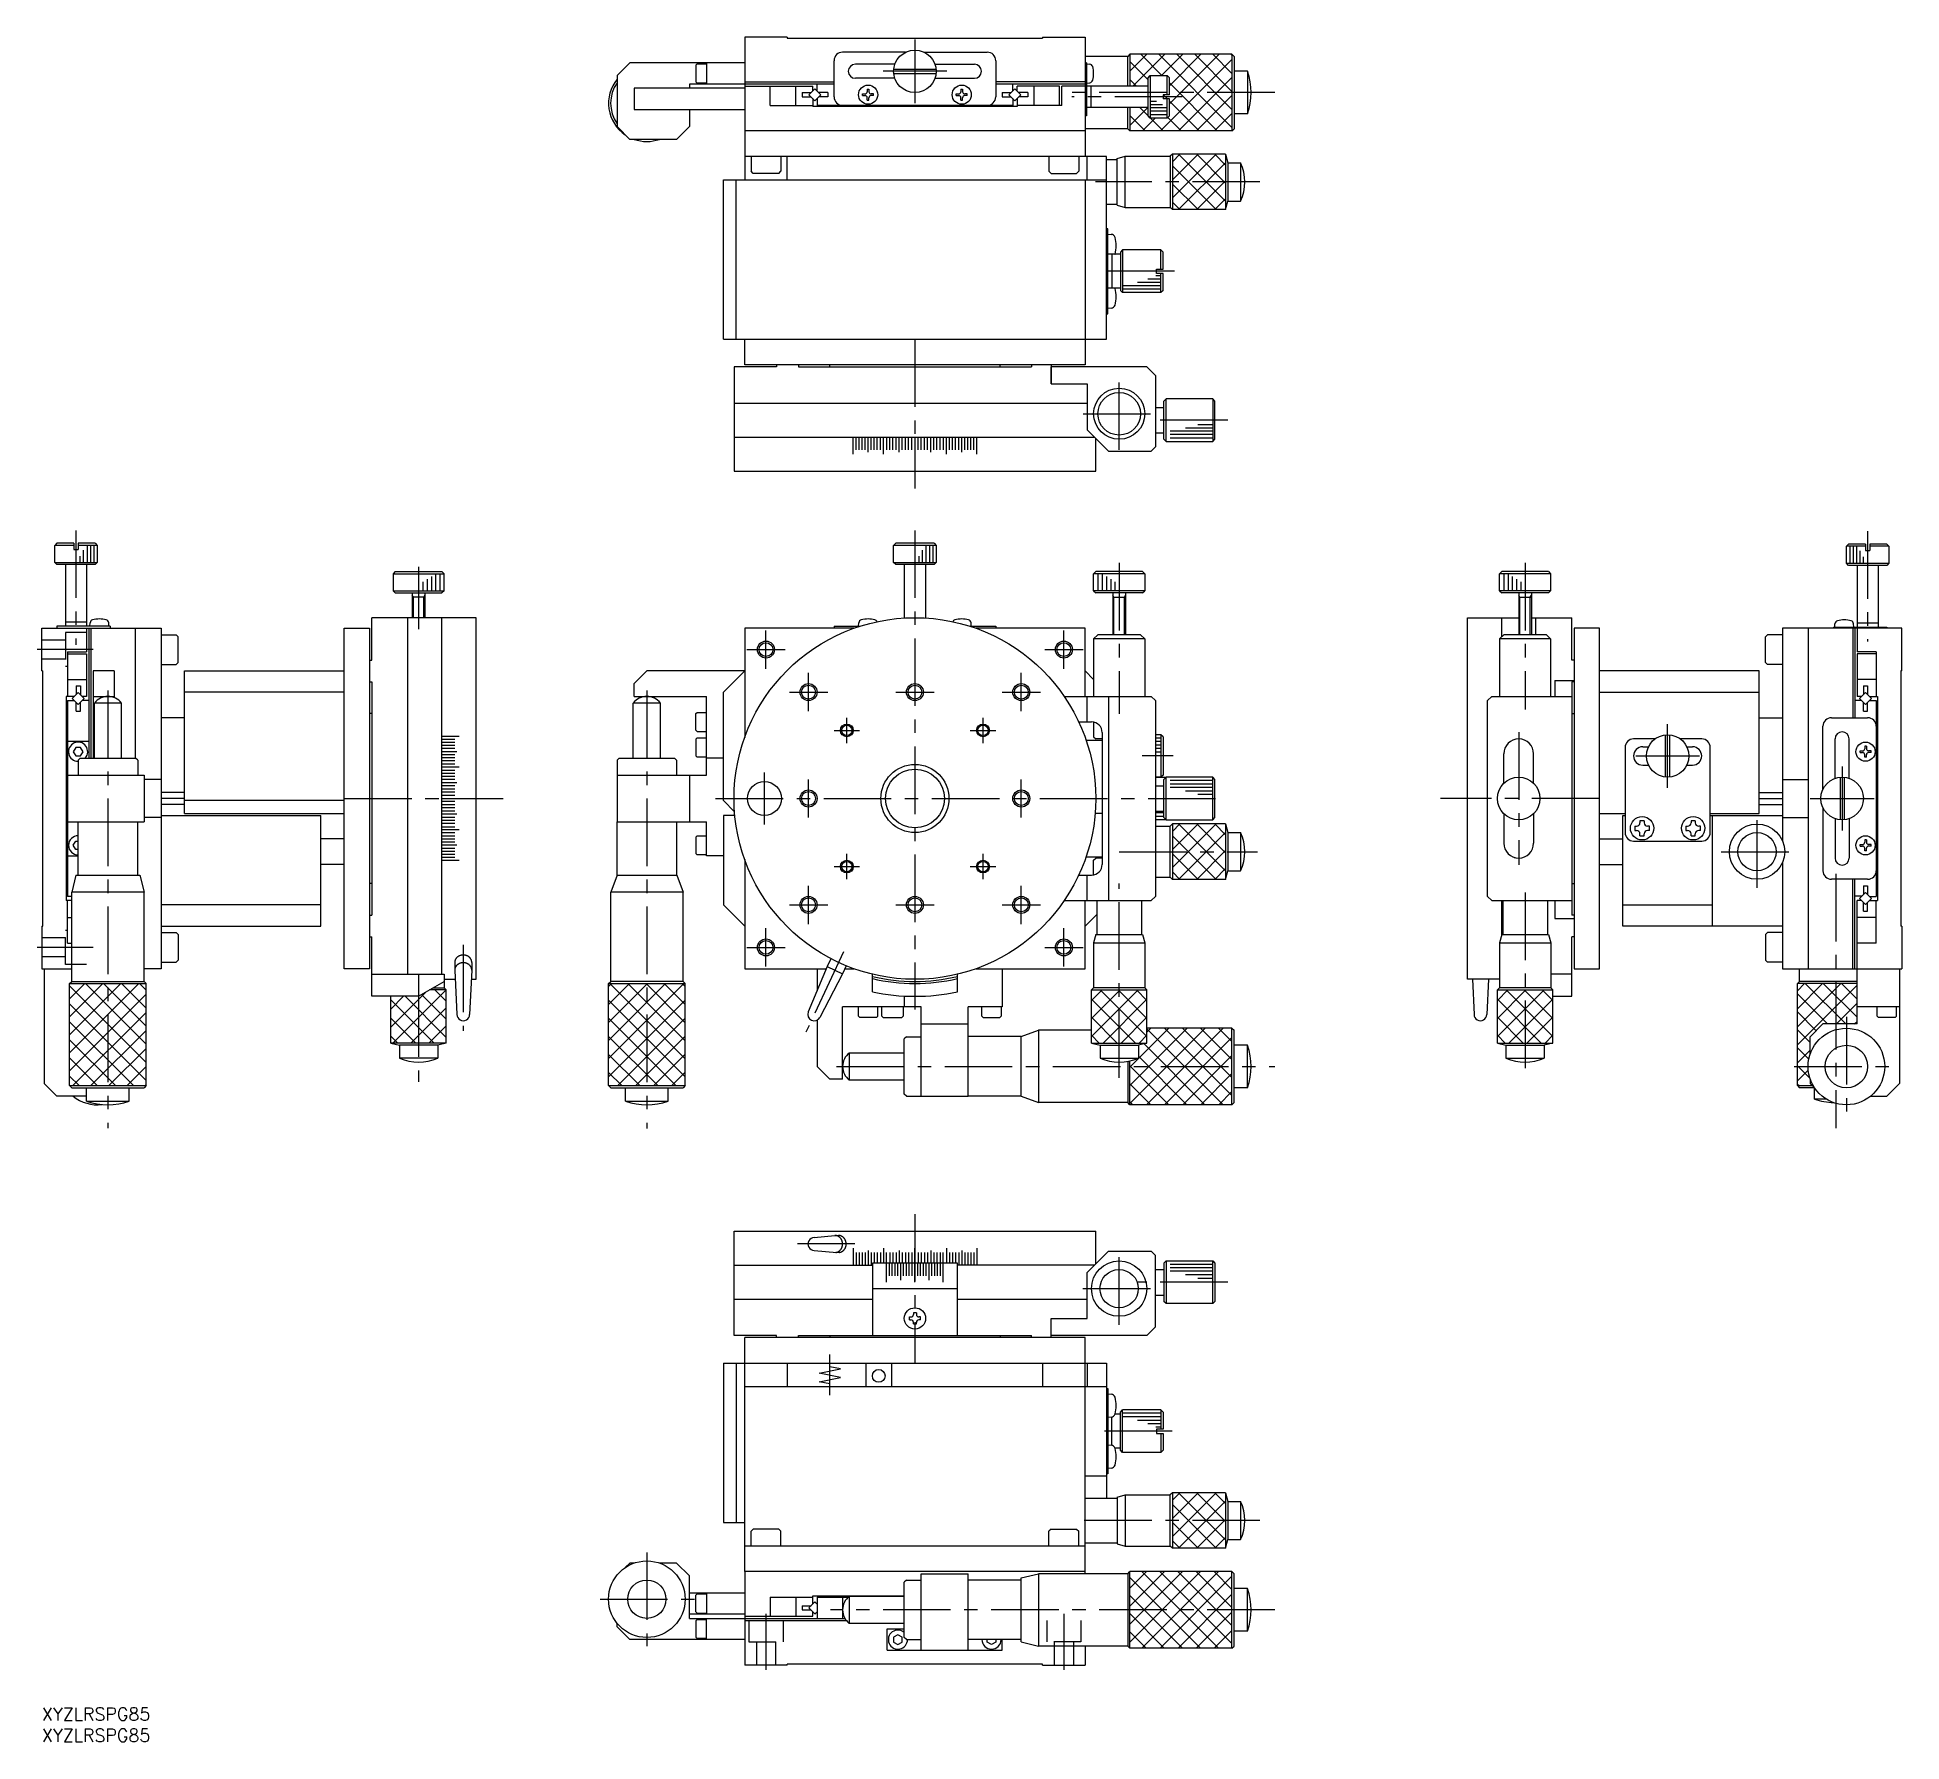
# Model space of a CAD drawing. Extents: x -1 to 437, y -8 to 393.
import ezdxf

# ---------------------------------------------------------------- set-up
doc = ezdxf.new("R2010")
doc.units = 0
doc.header["$LTSCALE"] = 0.5
doc.linetypes.add('CENTER', pattern=[50.8, 31.75, -6.35, 6.35, -6.35])
doc.linetypes.add('DASHED', pattern=[19.05, 12.7, -6.35])
for name, color, linetype in [('MSM_CENTER', 1, 'CENTER'), ('MSM_CONTINUOUS', 7, 'CONTINUOUS'), ('MSM_DASHED', 4, 'DASHED'), ('MSM_NARROW', 5, 'CONTINUOUS'), ('MSM_PART_NUMBER', 7, 'CONTINUOUS')]:
    doc.layers.add(name, color=color, linetype=linetype)
doc.styles.get("Standard").update_dxf_attribs({"font": 'txt.shx', "height": 3, "bigfont": 'bigfont.shx'})

# ---------------------------------------------------------------- blocks, each defined once
blk = doc.blocks.new('*U2')
at = {"layer": 'MSM_PART_NUMBER'}
blk.add_text('XYZLRSPG85', height=3, dxfattribs=at).set_placement((0, -3))
blk = doc.blocks.new('*U3')
at = {"layer": 'MSM_PART_NUMBER'}
blk.add_text('XYZLRSPG85', height=3, dxfattribs=at).set_placement((0, -8))

msp = doc.modelspace()

# ---------------------------------------------------------------- linework, layer by layer
at = {"layer": 'MSM_CENTER'}
for p, q in [((205.133288, 392.143948), (205.133288, 377.143948)), ((212.633288, 384.643948), (197.633288, 384.643948)), ((289.716289, 379.64395), (240.547292, 379.64395)), ((267.95829, 378.643948), (242.030288, 378.643948)), ((286.199355, 358.643945), (247.554337, 358.643945)), ((266.153885, 337.643944), (247.91281, 337.643944)), ((205.133292, 321.629739), (205.133292, 286.60907)), ((253.133308, 295.643984), (253.133308, 312.643986)), ((244.633312, 304.143983), (260.633326, 304.143983)), ((278.658694, 302.643963), (260.749802, 302.643963)), ((7.999997, 276.737321), (7.999997, 249.799321)), ((205.133292, 276.737322), (205.133292, 164.15103)), ((429.009251, 276.537322), (429.009251, 250.60932)), ((88.500005, 268.189216), (88.500005, 253.495942)), ((253.132288, 269.080023), (253.132288, 233.627496)), ((348.509245, 269.080029), (348.509245, 234.615426)), ((170.133286, 244.212318), (170.133286, 253.212321)), ((240.133285, 244.212318), (240.133285, 253.212321)), ((12.057001, 248.712333), (-1.095999, 248.712333)), ((165.633286, 248.712321), (174.633289, 248.712321)), ((235.633285, 248.712321), (244.633288, 248.712321)), ((180.133306, 234.212325), (180.133306, 243.212328)), ((230.1333, 234.212325), (230.1333, 243.212328)), ((15.500001, 239.103984), (15.500001, 136.225617)), ((142.133291, 239.104323), (142.133291, 136.129321)), ((175.633303, 238.712328), (184.633306, 238.712328)), ((200.633299, 238.712325), (209.633301, 238.712325)), ((225.6333, 238.712328), (234.633303, 238.712328)), ((189.133296, 226.712326), (189.133296, 232.712328)), ((221.133307, 226.712326), (221.133307, 232.712328)), ((186.133296, 229.712328), (192.133299, 229.712328)), ((218.133304, 229.712328), (224.133303, 229.712328)), ((347.009246, 229.286728), (347.009246, 198.13793)), ((382.009248, 216.21233), (382.009248, 231.212316)), ((265.81032, 223.712319), (258.539799, 223.712319)), ((374.509255, 223.712323), (389.509241, 223.712323)), ((169.777953, 207.6267), (169.777953, 219.797946)), ((423.009254, 221.212322), (423.009254, 206.212322)), ((180.133306, 209.212314), (180.133306, 218.212317)), ((230.1333, 209.212314), (230.1333, 218.212317)), ((71.014208, 213.71233), (108.368474, 213.71233)), ((158.307885, 213.712323), (278.750941, 213.712323)), ((365.995042, 213.71233), (328.640776, 213.71233)), ((415.509254, 213.712322), (430.509254, 213.712322)), ((403.009249, 192.726387), (403.009249, 209.359385)), ((186.133296, 197.712318), (192.133299, 197.712318)), ((189.133296, 194.712315), (189.133296, 200.712321)), ((218.133304, 197.712318), (224.133303, 197.712318)), ((221.133307, 194.712315), (221.133307, 200.712321)), ((253.114651, 201.212318), (285.61935, 201.212318)), ((394.573249, 201.212321), (410.741251, 201.212321)), ((180.133306, 184.212312), (180.133306, 193.212315)), ((230.1333, 184.212312), (230.1333, 193.212315)), ((253.114651, 148.062878), (253.114651, 193.741057)), ((421.509252, 195.991524), (421.509252, 136.225617)), ((175.633303, 188.712315), (184.633306, 188.712315)), ((200.633299, 188.712312), (209.633301, 188.712312)), ((225.6333, 188.712315), (234.633303, 188.712315)), ((348.509245, 191.599261), (348.509245, 148.026854)), ((170.133286, 174.212316), (170.133286, 183.212319)), ((240.133285, 174.212316), (240.133285, 183.212319)), ((12.057001, 178.712312), (-1.095999, 178.712312)), ((98.999994, 179.34187), (98.999994, 159.066354)), ((165.633286, 178.712319), (174.633289, 178.712319)), ((188.309958, 177.634565), (179.521808, 158.788632)), ((235.633285, 178.712319), (244.633288, 178.712319)), ((88.500004, 168.852682), (88.500004, 147.087323)), ((424.009252, 162.359318), (424.009252, 138.596322)), ((186.741294, 150.712324), (289.716293, 150.712324)), ((411.775254, 150.712323), (435.304249, 150.712323)), ((205.133295, 116.034876), (205.133295, 81.014207)), ((191.031015, 108.999996), (177.507182, 108.999996)), ((253.114653, 89.999963), (253.114653, 106.999965)), ((244.614657, 98.499962), (260.614671, 98.499962)), ((278.658697, 99.999982), (257.575387, 99.999982)), ((185.133293, 73.499999), (185.133293, 83.000005)), ((265.590971, 65.000003), (248.194182, 65.000003)), ((286.199358, 44.000004), (241.970084, 44.000004)), ((142.133304, 36.5), (142.133304, 14.500002)), ((131.133302, 25.500001), (154.133305, 25.500001)), ((170.133284, 22.057001), (170.133284, 8.904001)), ((289.716294, 22.999997), (185.274293, 22.999997)), ((240.133305, 22.057001), (240.133305, 8.904001))]:
    msp.add_line(p, q, dxfattribs=at)
at = {"layer": 'MSM_CONTINUOUS'}
for p, q in [((175.133288, 392.643947), (165.133288, 392.643947)), ((165.13329, 392.643947), (165.13329, 370.643948)), ((175.133288, 392.643947), (175.133288, 392.443947)), ((175.133288, 392.443947), (235.133293, 392.443947)), ((235.133293, 392.643947), (245.133293, 392.643947)), ((235.133293, 392.643947), (235.133293, 392.443947)), ((245.13329, 392.643947), (245.13329, 364.643945)), ((138.133287, 386.64395), (135.133287, 383.64395)), ((165.13329, 386.64395), (138.133287, 386.64395)), ((153.633291, 386.093951), (153.93329, 386.39395)), ((153.633291, 386.093951), (153.633291, 382.193951)), ((153.93329, 386.39395), (156.133288, 386.39395)), ((156.133288, 386.64395), (156.133288, 381.643948)), ((186.133289, 378.643948), (186.133289, 387.143947)), ((202.954287, 389.14395), (188.133289, 389.14395)), ((200.413289, 386.293945), (191.133289, 386.293945)), ((207.313288, 389.14395), (222.133289, 389.14395)), ((209.853289, 386.293945), (219.133292, 386.293945)), ((224.133289, 387.143947), (224.133289, 378.643948)), ((255.13329, 388.14395), (245.13329, 388.14395)), ((245.433289, 386.64395), (245.13329, 386.64395)), ((245.433289, 386.64395), (245.433289, 374.143948)), ((245.433289, 386.393947), (246.215292, 386.32595)), ((255.633287, 388.64395), (255.13329, 388.14395)), ((255.13329, 381.143948), (255.13329, 388.14395)), ((255.633287, 388.64395), (255.633287, 381.143948)), ((279.633286, 388.64395), (255.633287, 388.64395)), ((279.633286, 388.410916), (279.400252, 388.64395)), ((279.633286, 388.64395), (279.633286, 370.643948)), ((279.633286, 388.64395), (280.133288, 388.14395)), ((280.133288, 388.14395), (280.133288, 371.143951)), ((135.133287, 383.64395), (135.133287, 371.643946)), ((152.133289, 381.643948), (152.133289, 380.64395)), ((186.133289, 381.643948), (152.133289, 381.643948)), ((153.633291, 382.193951), (153.93329, 381.89395)), ((156.133288, 381.89395), (153.93329, 381.89395)), ((165.13329, 382.143948), (186.133289, 382.143948)), ((182.137291, 380.054947), (182.137291, 381.643948)), ((200.413289, 382.99395), (191.133289, 382.99395)), ((200.158351, 385.143948), (210.108225, 385.143948)), ((200.158351, 384.143948), (210.108225, 384.143948)), ((209.853289, 382.99395), (219.133292, 382.99395)), ((245.13329, 382.143948), (224.133289, 382.143948)), ((245.13329, 381.643948), (224.133289, 381.643948)), ((228.130292, 380.054947), (228.130292, 381.643948)), ((245.433289, 381.89395), (246.215292, 381.961948)), ((259.933288, 383.14395), (260.433288, 383.64395)), ((259.933288, 374.143948), (259.933288, 383.14395)), ((260.433288, 383.64395), (260.433288, 373.643948)), ((260.433288, 383.64395), (264.433291, 383.64395)), ((264.433291, 379.143948), (264.433291, 383.64395)), ((264.933291, 383.14395), (264.433291, 383.64395)), ((264.933291, 379.143948), (264.933291, 383.14395)), ((283.275289, 384.643952), (280.133288, 384.643952)), ((283.275289, 384.643952), (283.275289, 374.643951)), ((139.133289, 380.64395), (139.133289, 375.643948)), ((165.13329, 380.64395), (139.133289, 380.64395)), ((165.13329, 381.143948), (181.133292, 381.143948)), ((171.13329, 376.643948), (171.13329, 381.143948)), ((177.13329, 376.643948), (177.13329, 381.143948)), ((178.633292, 379.643948), (178.633292, 378.643948)), ((178.633292, 379.643948), (180.71929, 379.643948)), ((178.633292, 378.643948), (180.71929, 378.643948)), ((180.21929, 379.143948), (181.633287, 380.557947)), ((180.21929, 379.143948), (181.633287, 377.729947)), ((181.133292, 380.057949), (181.133292, 381.143948)), ((181.133292, 378.229947), (181.133292, 376.343949)), ((181.633287, 380.557947), (183.047288, 379.143948)), ((181.633287, 377.729947), (183.047288, 379.143948)), ((182.133289, 378.229947), (182.133289, 376.643948)), ((184.633291, 379.643948), (182.547291, 379.643948)), ((184.633291, 378.643948), (182.54829, 378.643948)), ((184.633291, 379.643948), (184.633291, 378.643948)), ((192.833292, 379.343949), (193.43329, 379.343949)), ((192.833292, 378.943947), (192.833292, 379.343949)), ((192.833292, 378.943947), (193.43329, 378.943947)), ((193.933288, 380.443949), (193.933288, 379.843946)), ((193.933288, 380.443949), (194.333289, 380.443949)), ((193.933288, 377.843947), (193.933288, 378.443947)), ((193.933288, 377.843947), (194.333289, 377.843947)), ((194.333289, 380.443949), (194.333289, 379.843946)), ((194.333289, 377.843947), (194.333289, 378.443947)), ((195.43329, 379.343949), (194.833289, 379.343949)), ((195.43329, 378.943947), (194.833289, 378.943947)), ((195.43329, 378.943947), (195.43329, 379.343949)), ((214.833291, 379.343949), (215.433289, 379.343949)), ((214.833291, 378.943947), (214.833291, 379.343949)), ((214.833291, 378.943947), (215.433289, 378.943947)), ((215.933289, 380.443949), (215.933289, 379.843946)), ((215.933289, 380.443949), (216.333291, 380.443949)), ((215.933289, 377.843947), (215.933289, 378.443947)), ((215.933289, 377.843947), (216.333291, 377.843947)), ((216.333291, 380.443949), (216.333291, 379.843946)), ((216.333291, 377.843947), (216.333291, 378.443947)), ((217.433291, 379.343949), (216.833288, 379.343949)), ((217.433291, 378.943947), (216.833288, 378.943947)), ((217.433291, 378.943947), (217.433291, 379.343949)), ((225.633287, 379.643948), (227.71929, 379.643948)), ((225.633287, 379.643948), (225.633287, 378.643948)), ((225.633287, 378.643948), (227.71929, 378.643948)), ((228.633291, 380.557947), (227.21929, 379.143948)), ((228.633291, 377.729947), (227.21929, 379.143948)), ((228.133289, 378.229947), (228.133289, 376.643948)), ((230.04729, 379.143948), (228.633291, 380.557947)), ((230.04729, 379.143948), (228.633291, 377.729947)), ((239.133288, 381.143948), (229.133291, 381.143948)), ((229.133291, 380.057949), (229.133291, 381.143948)), ((229.133291, 378.229947), (229.133291, 376.343949)), ((231.633286, 379.643948), (229.547288, 379.643948)), ((231.633286, 378.643948), (229.54829, 378.643948)), ((231.633286, 379.643948), (231.633286, 378.643948)), ((233.133288, 376.643948), (233.133288, 381.143948)), ((239.133288, 376.643948), (239.133288, 381.143948)), ((245.13329, 381.143948), (239.633288, 381.143948)), ((239.633288, 376.643948), (239.633288, 381.143948)), ((259.933288, 381.143948), (245.433289, 381.143948)), ((246.433289, 381.143948), (246.433289, 376.143948)), ((264.933288, 379.143948), (263.433288, 379.143948)), ((263.433288, 379.143948), (263.433288, 378.143948)), ((264.933288, 378.143948), (263.433288, 378.143948)), ((264.433291, 373.643948), (264.433291, 378.143948)), ((264.933291, 374.143948), (264.933291, 378.143948)), ((139.133289, 375.643948), (165.13329, 375.643948)), ((152.133289, 375.643948), (152.133289, 371.643946)), ((171.13329, 376.643948), (181.133292, 376.643948)), ((229.133291, 376.343949), (181.133292, 376.343949)), ((228.133289, 376.643948), (182.133289, 376.643948)), ((239.633288, 376.643948), (229.133291, 376.643948)), ((245.433289, 374.143948), (245.13329, 374.143948)), ((259.933288, 376.143948), (245.433289, 376.143948)), ((255.13329, 371.143951), (255.13329, 376.143948)), ((255.633287, 376.143948), (255.633287, 370.643948)), ((260.433288, 373.643948), (259.933288, 374.143948)), ((264.433291, 373.643948), (260.433288, 373.643948)), ((264.933291, 374.143948), (264.433291, 373.643948)), ((283.275289, 374.643951), (280.133288, 374.643951)), ((138.133287, 368.643946), (135.133287, 371.643946)), ((149.133289, 368.643946), (138.133287, 368.643946)), ((152.133289, 371.643946), (149.133289, 368.643946)), ((245.13329, 370.643948), (165.13329, 370.643948)), ((165.133291, 370.643948), (165.133291, 359.143949)), ((255.13329, 371.143951), (245.13329, 371.143951)), ((255.13329, 371.143951), (255.633287, 370.643948)), ((279.633286, 370.643948), (255.633287, 370.643948)), ((279.633286, 370.643948), (280.133288, 371.143951)), ((250.133286, 364.643945), (165.133291, 364.643945)), ((166.633296, 364.643942), (166.633296, 361.143942)), ((173.633295, 364.643942), (173.633295, 361.143942)), ((175.133291, 359.143945), (175.133291, 364.643945)), ((236.633294, 364.643942), (236.633294, 361.143942)), ((243.633293, 364.643942), (243.633293, 361.143942)), ((245.63329, 359.143945), (245.63329, 364.643945)), ((250.133286, 321.643944), (250.133286, 364.643945)), ((250.133286, 363.893944), (252.633286, 363.893944)), ((252.633286, 364.143945), (254.565137, 364.661582)), ((252.633286, 353.143946), (252.633286, 364.143945)), ((254.565137, 364.661582), (265.133285, 364.661582)), ((254.565137, 352.626306), (254.565137, 364.626306)), ((265.633285, 365.161583), (265.133285, 364.661583)), ((265.133285, 364.661582), (265.133285, 352.626306)), ((265.633285, 365.161583), (265.633285, 352.126307)), ((278.133284, 365.161583), (265.633285, 365.161583)), ((278.133284, 365.161583), (278.133284, 352.126307)), ((278.133284, 365.161583), (278.633284, 363.143945)), ((167.133296, 360.643942), (166.633296, 361.143942)), ((173.133295, 360.643942), (167.133296, 360.643942)), ((173.133295, 360.643942), (173.633295, 361.143942)), ((237.133294, 360.643942), (236.633294, 361.143942)), ((237.133294, 360.643942), (243.133293, 360.643942)), ((243.133293, 360.643942), (243.633293, 361.143942)), ((278.633284, 363.143945), (281.633284, 363.143945)), ((278.633284, 363.143945), (278.633284, 354.143945)), ((281.633284, 363.143945), (281.633284, 354.143947)), ((160.133292, 359.143949), (250.133286, 359.143949)), ((160.133292, 321.643944), (160.133292, 359.143949)), ((163.133292, 321.643944), (163.133292, 359.143949)), ((245.133287, 359.143945), (245.133287, 315.643948)), ((250.133286, 353.393944), (252.633286, 353.393944)), ((252.633286, 353.143946), (254.565137, 352.626306)), ((254.565137, 352.626306), (265.133285, 352.626306)), ((265.633285, 352.126307), (265.133285, 352.626307)), ((278.133284, 352.126307), (265.633285, 352.126307)), ((278.133284, 352.126307), (278.633284, 354.143945)), ((278.633284, 354.143945), (281.633284, 354.143945)), ((250.43329, 347.643949), (250.133289, 347.643949)), ((250.43329, 327.643947), (250.43329, 347.643949)), ((250.43329, 346.393946), (251.280539, 346.319821)), ((253.93329, 342.643943), (253.43329, 342.143943)), ((253.43329, 342.143943), (253.43329, 333.143944)), ((253.93329, 342.643943), (253.93329, 332.643944)), ((262.933289, 342.643943), (253.93329, 342.643943)), ((262.933289, 338.173947), (262.933289, 342.643943)), ((263.433289, 342.143943), (262.933289, 342.643943)), ((263.433289, 338.173947), (263.433289, 342.143943)), ((253.43329, 341.643946), (250.43329, 341.643946)), ((251.43329, 341.643946), (251.43329, 333.643944)), ((261.933289, 337.143947), (261.933289, 338.173947)), ((261.933289, 338.173947), (263.433289, 338.173947)), ((253.43329, 333.643944), (250.43329, 333.643944)), ((253.43329, 333.143944), (253.93329, 332.643944)), ((263.433289, 337.143947), (261.933289, 337.143947)), ((262.933289, 332.643944), (262.933289, 337.143947)), ((263.433289, 333.143944), (262.933289, 332.643944)), ((263.433289, 333.143944), (263.433289, 337.143947)), ((251.280539, 328.968075), (250.43329, 328.89395)), ((262.933289, 332.643944), (253.93329, 332.643944)), ((250.133289, 327.643947), (250.43329, 327.643947)), ((160.133292, 321.643944), (250.133289, 321.643944)), ((165.133291, 315.643948), (165.133291, 321.643944)), ((245.13329, 315.643948), (165.133291, 315.643948)), ((172.633292, 315.643948), (172.633292, 315.143948)), ((177.747154, 315.643948), (177.747154, 315.143948)), ((185.133292, 315.143948), (185.133292, 315.643948)), ((225.133292, 315.143948), (225.133292, 315.643948)), ((232.519429, 315.643948), (232.519429, 315.143948)), ((237.133293, 315.643948), (237.133293, 311.143949)), ((162.633295, 315.143948), (162.633295, 290.64395)), ((172.633292, 315.143948), (162.633295, 315.143948)), ((177.747154, 315.143948), (232.519429, 315.143948)), ((259.632287, 315.143933), (237.13329, 315.143933)), ((237.133293, 311.143949), (237.13329, 315.143933)), ((237.133293, 311.143949), (245.632288, 311.143949)), ((245.632288, 311.143949), (245.632288, 300.343933)), ((261.632287, 313.143933), (259.632287, 315.143933)), ((261.632287, 313.143933), (261.632287, 296.343933)), ((264.132287, 307.643966), (263.632287, 307.143963)), ((263.632287, 298.143963), (263.632287, 307.143963)), ((264.132287, 297.643963), (264.132287, 307.643966)), ((275.133303, 307.643964), (264.132287, 307.643964)), ((275.6333, 307.143964), (275.133303, 307.643964)), ((275.133307, 307.643961), (275.133307, 297.643962)), ((275.6333, 298.143962), (275.6333, 307.143964)), ((162.633295, 306.643946), (245.632288, 306.643955)), ((261.632287, 305.643963), (263.632287, 305.643963)), ((162.633295, 298.643949), (247.332272, 298.643949)), ((190.59745, 294.64395), (190.59745, 298.64395)), ((191.296659, 295.64395), (191.296659, 298.64395)), ((192.000083, 295.64395), (192.000083, 298.64395)), ((192.707507, 295.64395), (192.707507, 298.64395)), ((193.418717, 295.64395), (193.418717, 298.64395)), ((194.133495, 295.14395), (194.133495, 298.64395)), ((194.851623, 295.64395), (194.851623, 298.64395)), ((195.572884, 295.64395), (195.572884, 298.643949)), ((196.297056, 295.64395), (196.297056, 298.643949)), ((197.023921, 295.64395), (197.023921, 298.643949)), ((197.753255, 294.64395), (197.753255, 298.643949)), ((198.484837, 298.643949), (198.484837, 295.64395)), ((199.218445, 295.64395), (199.218445, 298.643949)), ((199.953854, 295.64395), (199.953854, 298.643949)), ((200.690841, 295.64395), (200.690841, 298.643949)), ((201.429182, 295.14395), (201.429182, 298.643949)), ((202.16865, 295.64395), (202.16865, 298.643949)), ((202.909022, 295.64395), (202.909022, 298.643949)), ((203.650071, 295.64395), (203.650071, 298.643949)), ((204.391572, 295.64395), (204.391572, 298.643949)), ((205.133296, 298.643949), (205.133296, 294.643953)), ((205.87502, 295.64395), (205.87502, 298.643949)), ((206.616521, 295.64395), (206.616521, 298.643949)), ((207.35757, 295.64395), (207.35757, 298.643949)), ((208.097941, 295.64395), (208.097941, 298.643949)), ((208.83741, 295.14395), (208.83741, 298.643949)), ((209.57575, 295.64395), (209.57575, 298.643949)), ((210.312737, 295.64395), (210.312737, 298.643949)), ((211.048146, 295.64395), (211.048146, 298.643949)), ((211.781754, 298.643949), (211.781754, 295.64395)), ((212.513336, 294.64395), (212.513336, 298.643949)), ((213.242671, 295.64395), (213.242671, 298.643949)), ((213.969535, 295.64395), (213.969535, 298.643949)), ((214.693708, 295.64395), (214.693708, 298.643949)), ((215.414968, 295.64395), (215.414968, 298.64395)), ((216.133097, 295.14395), (216.133097, 298.64395)), ((216.847874, 295.64395), (216.847874, 298.64395)), ((217.559084, 295.64395), (217.559084, 298.64395)), ((218.266508, 295.64395), (218.266508, 298.64395)), ((218.969932, 295.64395), (218.969932, 298.64395)), ((219.669142, 294.64395), (219.669142, 298.64395)), ((245.632288, 300.343933), (250.632288, 295.343933)), ((247.633293, 290.64395), (247.633293, 298.342928)), ((261.632287, 299.643963), (263.632287, 299.643963)), ((263.632287, 298.143963), (264.132287, 297.643963)), ((275.133303, 297.643962), (275.6333, 298.143962)), ((250.632288, 295.343933), (260.632287, 295.343933)), ((260.632287, 295.343933), (261.632287, 296.343933)), ((264.132287, 297.643962), (275.133303, 297.643962)), ((162.633295, 290.64395), (247.633299, 290.64395)), ((3.499997, 273.712321), (2.999998, 273.212321)), ((7.499997, 273.212321), (2.999998, 273.212321)), ((2.999998, 269.212319), (2.999998, 273.212321)), ((7.499997, 273.712321), (3.499997, 273.712321)), ((7.499997, 273.712322), (7.499997, 272.212322)), ((7.499997, 272.212322), (8.499997, 272.212322)), ((8.499997, 273.712322), (8.499997, 272.212322)), ((12.499999, 273.712321), (8.499997, 273.712321)), ((12.999999, 273.212321), (8.499997, 273.212321)), ((12.499999, 273.712321), (12.999999, 273.212321)), ((12.999999, 273.212321), (12.999999, 269.212319)), ((200.633292, 273.712322), (200.133293, 273.212322)), ((210.133294, 273.212322), (200.133293, 273.212322)), ((200.133293, 269.21232), (200.133293, 273.212322)), ((209.633294, 273.712322), (200.633292, 273.712322)), ((209.633294, 273.712322), (210.133294, 273.212322)), ((210.133294, 273.212322), (210.133294, 269.21232)), ((424.509251, 273.512322), (424.009252, 273.012322)), ((428.509251, 273.012322), (424.009252, 273.012322)), ((424.009252, 269.01232), (424.009252, 273.012322)), ((428.509251, 273.512322), (424.509251, 273.512322)), ((428.509251, 273.512323), (428.509251, 272.012323)), ((428.509251, 272.012323), (429.509251, 272.012323)), ((429.509251, 273.512323), (429.509251, 272.012323)), ((433.509253, 273.512322), (429.509251, 273.512322)), ((434.009253, 273.012322), (429.509251, 273.012322)), ((433.509253, 273.512322), (434.009253, 273.012322)), ((434.009253, 273.012322), (434.009253, 269.01232)), ((2.999998, 269.212319), (12.999999, 269.212319)), ((3.499997, 268.712322), (2.999998, 269.212319)), ((12.499999, 268.712322), (3.499997, 268.712322)), ((5.499997, 268.712322), (5.499997, 254.212322)), ((10.499999, 268.712322), (10.499999, 254.212322)), ((12.999999, 269.212319), (12.499999, 268.712322)), ((200.133293, 269.21232), (210.133294, 269.21232)), ((200.633292, 268.712323), (200.133293, 269.21232)), ((209.633294, 268.712323), (200.633292, 268.712323)), ((202.633292, 268.712323), (202.633292, 256.13874)), ((207.633294, 268.712323), (207.633294, 256.13874)), ((210.133294, 269.21232), (209.633294, 268.712323)), ((424.009252, 269.01232), (434.009253, 269.01232)), ((424.509251, 268.512323), (424.009252, 269.01232)), ((433.509253, 268.512323), (424.509251, 268.512323)), ((426.509251, 268.512323), (426.509251, 254.012323)), ((431.509253, 268.512323), (431.509253, 254.012323)), ((434.009253, 269.01232), (433.509253, 268.512323)), ((83.000005, 267.039324), (82.500005, 266.539324)), ((82.500005, 266.539324), (94.500005, 266.539324)), ((82.500005, 266.539324), (82.500005, 262.539324)), ((83.000005, 267.039324), (94.000005, 267.039324)), ((94.500005, 266.539324), (94.000005, 267.039324)), ((94.500005, 262.539324), (94.500005, 266.539324)), ((247.132288, 266.539324), (247.632288, 267.039324)), ((259.132288, 266.539324), (247.132288, 266.539324)), ((247.132288, 262.539324), (247.132288, 266.539324)), ((258.632288, 267.039324), (247.632288, 267.039324)), ((258.632288, 267.039324), (259.132288, 266.539324)), ((259.132288, 266.539324), (259.132288, 262.539324)), ((342.509245, 266.53933), (343.009245, 267.03933)), ((354.509245, 266.53933), (342.509245, 266.53933)), ((342.509245, 262.53933), (342.509245, 266.53933)), ((354.009245, 267.03933), (343.009245, 267.03933)), ((354.009245, 267.03933), (354.509245, 266.53933)), ((354.509245, 266.53933), (354.509245, 262.53933)), ((82.500005, 262.539324), (94.500005, 262.539324)), ((83.000005, 262.039324), (82.500005, 262.539324)), ((83.000005, 262.039324), (94.000005, 262.039324)), ((87.000005, 262.039324), (87.000005, 256.212327)), ((90.000005, 261.039324), (87.000005, 261.039324)), ((90.000005, 262.039324), (90.000005, 256.212327)), ((94.500005, 262.539324), (94.000005, 262.039324)), ((259.132288, 262.539324), (247.132288, 262.539324)), ((247.132288, 262.539324), (247.632288, 262.039324)), ((258.632288, 262.039324), (247.632288, 262.039324)), ((251.632288, 262.039324), (251.632288, 252.212324)), ((251.632288, 261.039324), (254.632288, 261.039324)), ((254.632288, 262.039324), (254.632288, 252.212324)), ((258.632288, 262.039324), (259.132288, 262.539324)), ((354.509245, 262.53933), (342.509245, 262.53933)), ((342.509245, 262.53933), (343.009245, 262.03933)), ((354.009245, 262.03933), (343.009245, 262.03933)), ((347.009245, 262.03933), (347.009245, 252.21233)), ((347.009245, 261.03933), (350.009245, 261.03933)), ((350.009245, 262.03933), (350.009245, 252.21233)), ((354.009245, 262.03933), (354.509245, 262.53933)), ((3.5, 254.212322), (3.5, 253.712324)), ((16.000001, 254.212322), (3.5, 254.212322)), ((5.499997, 255.21232), (10.499999, 255.21232)), ((11.249999, 254.212322), (11.317999, 254.99432)), ((15.749999, 254.212322), (15.680999, 254.99432)), ((16.000001, 254.212322), (16.000001, 253.712324)), ((101.999997, 256.212327), (77.499998, 256.212327)), ((77.499998, 246.21233), (77.499998, 256.212327)), ((86.000001, 172.405559), (85.999992, 256.212327)), ((93.999997, 172.405559), (93.999997, 256.212327)), ((101.999997, 171.212329), (101.999997, 256.212333)), ((186.133293, 254.212323), (192.249163, 254.212323)), ((186.133293, 254.212323), (186.133293, 253.712325)), ((191.883295, 254.212323), (191.951293, 254.994321)), ((218.017421, 254.212323), (224.133293, 254.212323)), ((218.383291, 254.212323), (218.314291, 254.994321)), ((224.133293, 254.212323), (224.133293, 253.712325)), ((335.009253, 171.212335), (335.009253, 256.212339)), ((335.009253, 256.212333), (347.009245, 256.212333)), ((343.009252, 251.712336), (343.009252, 256.212333)), ((350.009245, 256.212333), (359.509252, 256.212333)), ((351.009258, 252.21233), (351.009258, 256.212333)), ((359.509252, 246.212336), (359.509252, 256.212333)), ((421.259254, 254.012323), (421.327252, 254.794324)), ((425.759251, 254.012323), (425.691254, 254.794324)), ((426.509251, 255.012321), (431.509253, 255.012321)), ((0, 243.712327), (0, 253.712327)), ((0, 253.712324), (28.000004, 253.712324)), ((10.499997, 253.712324), (10.499997, 248.21232)), ((10.999999, 253.712324), (10.999999, 223.212319)), ((11.499999, 253.712324), (11.500004, 223.212319)), ((22.000001, 223.212319), (22.000001, 253.712324)), ((28.000001, 252.212324), (31.500001, 252.212324)), ((28.000004, 253.712318), (28.000004, 173.712329)), ((32.000001, 251.712324), (31.500001, 252.212324)), ((32.000001, 245.712325), (32.000001, 251.712324)), ((71.000005, 253.712324), (76.999998, 253.712324)), ((71.000005, 173.712329), (71.000005, 253.712324)), ((76.999998, 253.712324), (76.999998, 173.712329)), ((190.771862, 253.712324), (165.133288, 253.712324)), ((165.133288, 253.712324), (165.133288, 228.073717)), ((245.133287, 253.712324), (219.494723, 253.712324)), ((245.133287, 237.712325), (245.133287, 253.712324)), ((247.132288, 251.212324), (248.132288, 252.212324)), ((259.132287, 251.212324), (247.132288, 251.212324)), ((247.132288, 251.212324), (247.132288, 237.712325)), ((258.132287, 252.212324), (248.132288, 252.212324)), ((258.132287, 252.212324), (259.132287, 251.212324)), ((259.132287, 251.212324), (259.132287, 237.712325)), ((342.509246, 251.21233), (343.509246, 252.21233)), ((354.509245, 251.21233), (342.509246, 251.21233)), ((342.509246, 251.21233), (342.509246, 237.712331)), ((353.509245, 252.21233), (343.509246, 252.21233)), ((353.509245, 252.21233), (354.509245, 251.21233)), ((354.509245, 251.21233), (354.509245, 237.712331)), ((366.009249, 253.712324), (360.009252, 253.712324)), ((360.009252, 253.712324), (360.009252, 173.712329)), ((366.009249, 173.712329), (366.009249, 253.712324)), ((405.009249, 251.712324), (405.509249, 252.212324)), ((405.009249, 245.712325), (405.009249, 251.712324)), ((409.009249, 252.212324), (405.509249, 252.212324)), ((437.009253, 253.712324), (409.009249, 253.712324)), ((409.009249, 253.712318), (409.009249, 203.712314)), ((415.009252, 253.712324), (415.009252, 173.712322)), ((421.009252, 254.012323), (421.009252, 253.712324)), ((421.009252, 254.012323), (433.509253, 254.012323)), ((425.509254, 253.712324), (425.509254, 232.712321)), ((426.009251, 253.712324), (426.009251, 232.712321)), ((426.509251, 253.712324), (426.509251, 248.21232)), ((433.509253, 254.012323), (433.509253, 253.712324)), ((437.009253, 243.712324), (437.009253, 253.712324)), ((6, 248.21232), (10.499997, 248.21232)), ((6, 248.21232), (6, 237.712323)), ((6, 247.71232), (10.499997, 247.71232)), ((10.499997, 247.71232), (10.499997, 237.712323)), ((32.000001, 245.712325), (31.500001, 245.212325)), ((76.999998, 246.21233), (77.499998, 246.21233)), ((360.009252, 246.212336), (359.509252, 246.212336)), ((405.009249, 245.712325), (405.509249, 245.212325)), ((431.009253, 248.21232), (426.509251, 248.21232)), ((426.509251, 247.71232), (426.509251, 237.712323)), ((431.009253, 247.71232), (426.509251, 247.71232)), ((431.009253, 248.21232), (431.009253, 237.712323)), ((0, 243.712327), (0.2, 243.712327)), ((0.2, 183.712322), (0.2, 243.712327)), ((6, 241.71232), (10.499997, 241.71232)), ((11.99991, 243.712318), (11.99991, 223.212319)), ((16.999999, 243.712318), (11.99991, 243.712318)), ((16.999999, 243.712318), (16.999999, 237.420419)), ((28.000001, 245.212325), (31.500001, 245.212325)), ((33.500001, 243.712325), (71.000005, 243.712325)), ((33.500001, 210.212323), (33.500001, 243.712321)), ((76.999998, 241.098468), (77.499998, 241.098468)), ((77.499998, 241.098468), (77.499998, 186.326192)), ((142.133291, 243.712321), (139.133293, 240.712319)), ((165.133292, 243.712321), (142.133291, 243.712321)), ((160.133289, 238.712325), (165.133288, 243.712325)), ((247.132288, 241.713324), (245.133287, 243.712325)), ((355.509253, 241.436155), (355.509253, 237.712331)), ((355.509253, 241.436155), (360.009252, 241.436155)), ((360.009252, 241.098474), (359.509252, 241.098474)), ((359.509252, 241.098474), (359.509252, 186.326198)), ((403.509253, 243.712325), (366.009249, 243.712325)), ((403.509253, 210.212323), (403.509253, 243.712321)), ((409.009249, 245.212325), (405.509249, 245.212325)), ((431.009253, 241.71232), (426.509251, 241.71232)), ((437.009253, 243.712324), (436.809253, 243.712324)), ((436.809253, 243.712324), (436.809253, 183.712319)), ((5.700001, 237.712323), (5.700001, 189.712324)), ((7.604999, 237.712323), (5.700001, 237.712323)), ((6, 236.712321), (6, 190.712323)), ((6, 236.709324), (7.608003, 236.709324)), ((8.519, 238.626324), (7.104999, 237.212323)), ((7.104999, 237.212323), (8.519, 235.798324)), ((8.019, 240.212321), (9.018998, 240.212321)), ((8.019, 240.212321), (8.019, 238.12632)), ((8.519, 238.626324), (9.932999, 237.212323)), ((9.932999, 237.212323), (8.519, 235.798324)), ((9.018998, 240.212321), (9.018998, 238.127324)), ((10.499997, 237.712323), (9.432999, 237.712323)), ((10.999999, 236.712321), (9.432999, 236.712321)), ((11.99991, 237.712323), (16.999999, 237.712323)), ((71.000005, 238.712325), (33.500001, 238.712325)), ((139.133293, 237.712324), (139.133293, 240.712319)), ((139.133293, 237.712324), (156.133292, 237.712324)), ((156.133292, 219.212323), (156.133292, 237.712324)), ((160.133289, 213.212323), (160.133289, 238.712325)), ((240.208214, 237.712325), (260.632287, 237.712325)), ((245.632288, 231.712322), (245.632288, 237.712325)), ((250.632278, 237.712325), (250.632278, 189.712325)), ((261.632287, 236.712325), (260.632287, 237.712325)), ((261.632287, 236.712325), (261.632287, 190.712325)), ((339.709253, 236.712331), (340.709253, 237.712331)), ((339.709253, 190.712331), (339.709253, 236.712331)), ((340.709253, 237.712331), (359.509252, 237.712331)), ((366.009249, 238.712325), (403.509253, 238.712325)), ((427.598252, 236.709324), (426.009251, 236.709324)), ((427.595252, 237.712323), (426.509251, 237.712323)), ((428.509254, 238.626324), (427.095252, 237.212323)), ((427.095252, 237.212323), (428.509254, 235.798324)), ((428.009254, 240.212321), (429.009251, 240.212321)), ((428.009254, 240.212321), (428.009254, 238.12632)), ((428.509254, 238.626324), (429.923252, 237.212323)), ((429.923252, 237.212323), (428.509254, 235.798324)), ((429.009251, 240.212321), (429.009251, 238.127324)), ((429.423253, 237.712323), (431.309252, 237.712323)), ((429.423253, 236.712321), (431.009253, 236.712321)), ((431.009253, 236.712321), (431.009253, 190.712323)), ((431.309252, 237.712323), (431.309252, 189.712324)), ((8.019, 234.212321), (8.019, 236.298322)), ((8.019, 234.212321), (9.018998, 234.212321)), ((9.018998, 234.212321), (9.018998, 236.298322)), ((18.674989, 236.145306), (12.325012, 236.14531)), ((12.325012, 223.212319), (12.325012, 236.145304)), ((18.674989, 223.212319), (18.674989, 236.145335)), ((33.500001, 232.712322), (28.000004, 232.712322)), ((77.499998, 233.71233), (76.999998, 233.71233)), ((138.958292, 223.212325), (138.958292, 236.145324)), ((145.308292, 236.145292), (138.958292, 236.145295)), ((145.308292, 223.212325), (145.308292, 236.145324)), ((153.633295, 233.66232), (153.933294, 233.962322)), ((153.633295, 229.762321), (153.633295, 233.66232)), ((153.933294, 233.962322), (156.133292, 233.962322)), ((359.509252, 233.712336), (360.009252, 233.712336)), ((403.509253, 232.712322), (409.009249, 232.712322)), ((420.509252, 232.712321), (429.009251, 232.712321)), ((428.009254, 234.212321), (428.009254, 236.298322)), ((428.009254, 234.212321), (429.009251, 234.212321)), ((429.009251, 234.212321), (429.009251, 236.298322)), ((97.999997, 228.248176), (93.999997, 228.248176)), ((153.633295, 229.762321), (153.933294, 229.462322)), ((153.633295, 227.662321), (153.933294, 227.962325)), ((153.933294, 229.462322), (156.133292, 229.462322)), ((153.933294, 227.962325), (156.133292, 227.962325)), ((243.633294, 231.712322), (246.633286, 231.712322)), ((247.132288, 231.662015), (247.132288, 228.212322)), ((247.132288, 228.212322), (247.632288, 227.712322)), ((249.133286, 229.212322), (249.133286, 198.212324)), ((262.933286, 228.712319), (261.632287, 228.712319)), ((262.933286, 228.712319), (262.933286, 218.712323)), ((263.433286, 228.212319), (262.933286, 228.712319)), ((263.433286, 228.212319), (263.433286, 219.21232)), ((381.509251, 218.737385), (381.509251, 228.68726)), ((382.509248, 218.737385), (382.509248, 228.68726)), ((418.509252, 215.89232), (418.509252, 230.712321)), ((6, 227.212326), (10.999999, 227.212326)), ((7.922652, 225.712326), (7.345302, 224.712324)), ((7.345302, 224.712324), (7.922652, 223.712324)), ((9.07735, 225.712326), (7.922652, 225.712326)), ((7.922652, 223.712324), (9.07735, 223.712324)), ((9.654702, 224.712324), (9.07735, 225.712326)), ((9.07735, 223.712324), (9.654702, 224.712324)), ((96.999997, 227.548967), (93.999997, 227.548967)), ((96.999997, 226.845543), (93.999997, 226.845543)), ((96.999997, 226.138118), (93.999997, 226.138118)), ((96.999997, 225.426909), (93.999997, 225.426909)), ((97.499997, 224.712131), (93.999997, 224.712131)), ((96.999997, 223.994002), (93.999997, 223.994002)), ((153.633295, 227.662321), (153.633295, 223.762324)), ((153.633295, 223.762324), (153.933294, 223.462323)), ((156.133292, 223.462323), (153.933294, 223.462323)), ((245.349746, 227.455932), (249.133286, 227.455932)), ((249.133286, 227.712322), (247.632288, 227.712322)), ((343.509253, 217.283054), (343.509253, 224.212329)), ((350.509253, 217.283041), (350.509253, 224.212329)), ((372.009251, 225.712326), (372.009251, 205.712324)), ((379.009251, 227.712325), (374.009251, 227.712325)), ((376.159251, 225.862323), (377.495104, 225.862323)), ((390.00925, 227.712325), (385.009247, 227.712325)), ((386.523391, 225.862323), (387.859253, 225.862323)), ((392.009253, 205.712324), (392.009253, 225.712326)), ((421.359254, 218.432321), (421.359254, 227.712324)), ((424.659251, 218.432321), (424.659251, 227.712324)), ((427.209252, 224.912322), (427.809253, 224.912322)), ((427.209252, 224.512321), (427.209252, 224.912322)), ((427.209252, 224.512321), (427.809253, 224.512321)), ((428.309253, 226.012323), (428.309253, 225.412322)), ((428.709252, 226.012323), (428.309253, 226.012323)), ((428.309253, 223.412325), (428.309253, 224.012323)), ((428.709252, 226.012323), (428.709252, 225.412322)), ((428.709252, 223.412325), (428.709252, 224.012323)), ((429.809255, 224.912322), (429.209252, 224.912322)), ((429.809255, 224.512321), (429.209252, 224.512321)), ((429.809255, 224.512321), (429.809255, 224.912322)), ((6, 219.212326), (24.000001, 219.212322)), ((9.000002, 223.212319), (8.5, 222.712319)), ((8.5, 222.712319), (8.5, 219.212322)), ((9.000002, 223.212319), (22.000001, 223.212319)), ((22.500003, 222.712319), (22.000001, 223.212319)), ((22.500003, 222.712319), (22.500003, 219.212322)), ((24.000001, 219.212322), (24.000001, 208.21232)), ((96.999997, 223.272742), (93.999998, 223.272742)), ((96.999997, 222.548569), (93.999998, 222.548569)), ((96.999997, 221.821705), (93.999998, 221.821705)), ((97.999997, 221.092371), (93.999998, 221.092371)), ((93.999998, 220.360788), (96.999997, 220.360788)), ((96.999997, 219.627181), (93.999998, 219.627181)), ((135.133291, 222.71232), (135.633289, 223.212325)), ((135.133291, 222.71232), (135.133291, 208.212321)), ((135.133291, 219.212323), (156.133292, 219.212323)), ((135.633289, 223.212325), (148.633295, 223.212325)), ((149.13329, 222.71232), (148.633295, 223.212325)), ((149.13329, 222.71232), (149.13329, 219.212323)), ((152.133293, 219.212323), (152.133293, 208.212321)), ((160.133289, 223.212325), (156.133292, 223.212325)), ((263.433286, 219.21232), (262.933286, 218.712323)), ((376.159251, 221.562322), (377.495104, 221.562322)), ((386.523391, 221.562322), (387.859253, 221.562322)), ((428.709252, 223.412325), (428.309253, 223.412325)), ((28.000004, 218.212323), (24.000001, 218.212323)), ((33.500001, 215.083645), (28.000004, 215.083645)), ((96.999997, 218.891771), (93.999998, 218.891771)), ((96.999997, 218.154784), (93.999998, 218.154784)), ((97.499997, 217.416444), (93.999998, 217.416444)), ((96.999997, 216.676976), (93.999998, 216.676976)), ((96.999997, 215.936604), (93.999998, 215.936604)), ((96.999997, 215.195555), (93.999998, 215.195555)), ((262.933286, 218.712323), (261.632287, 218.712323)), ((261.632287, 218.712322), (264.132283, 218.712322)), ((261.632287, 216.712323), (263.632287, 216.712323)), ((264.132287, 218.712326), (263.632287, 218.212323)), ((263.632287, 209.212323), (263.632287, 218.212323)), ((264.132287, 208.712323), (264.132287, 218.712326)), ((275.13229, 218.712326), (264.132287, 218.712326)), ((275.13229, 208.712323), (275.13229, 218.712326)), ((275.63229, 218.212323), (275.13229, 218.712326)), ((275.63229, 209.212323), (275.63229, 218.212323)), ((403.509253, 215.083645), (409.009249, 215.083645)), ((409.009249, 218.212323), (415.009252, 218.212323)), ((422.509254, 218.687259), (422.509254, 208.737385)), ((423.509254, 218.687259), (423.509254, 208.737385)), ((33.500001, 213.712323), (28.000004, 213.712323)), ((33.500001, 212.341004), (28.000004, 212.341004)), ((71.000005, 213.212323), (33.500001, 213.212323)), ((96.999997, 214.454054), (93.999998, 214.454054)), ((93.999998, 213.71233), (97.999994, 213.71233)), ((96.999997, 212.970606), (93.999998, 212.970606)), ((96.999997, 212.229105), (93.999998, 212.229105)), ((96.999997, 211.488056), (93.999998, 211.488056)), ((96.999997, 210.747684), (93.999998, 210.747684)), ((160.133289, 213.212323), (162.747555, 210.598055)), ((261.632287, 210.712323), (263.632287, 210.712323)), ((263.632287, 210.312321), (261.632287, 210.312321)), ((403.509253, 213.712323), (409.009249, 213.712323)), ((403.509253, 212.341004), (409.009249, 212.341004)), ((418.509252, 211.533322), (418.509252, 196.712323)), ((6, 208.212327), (24.000001, 208.21232)), ((8.5, 195.712318), (8.5, 208.21232)), ((22.500003, 195.712318), (22.500003, 208.21232)), ((28.000004, 209.212323), (24.000001, 209.212323)), ((28.000004, 209.712323), (65.499999, 209.712323)), ((33.500001, 210.212323), (71.000005, 210.212323)), ((65.499999, 183.712328), (65.499999, 209.712323)), ((97.499997, 210.008216), (93.999998, 210.008216)), ((96.999997, 209.269876), (93.999998, 209.269876)), ((96.999997, 208.532889), (93.999998, 208.532889)), ((96.999997, 207.797479), (93.999998, 207.797479)), ((93.999998, 207.063872), (96.999997, 207.063872)), ((97.999997, 206.332289), (93.999998, 206.332289)), ((135.133291, 208.212321), (156.133292, 208.212321)), ((135.150927, 195.712319), (135.150927, 208.212321)), ((149.150924, 195.712319), (149.150924, 208.212321)), ((156.133292, 200.212326), (156.133292, 208.212321)), ((162.821954, 209.71232), (160.133289, 209.71232)), ((160.133289, 209.71232), (160.133289, 188.712325)), ((249.133286, 210.212323), (247.488922, 210.212323)), ((263.632287, 209.512322), (261.632287, 209.512322)), ((264.132289, 208.712321), (261.632287, 208.712321)), ((261.632287, 207.229957), (265.133279, 207.229957)), ((263.632287, 209.212323), (264.132287, 208.712323)), ((264.132287, 208.712323), (275.13229, 208.712323)), ((265.633279, 207.729956), (265.133279, 207.229956)), ((265.133279, 195.194682), (265.133279, 207.229957)), ((265.633279, 207.729956), (265.633279, 194.69468)), ((278.133278, 207.729956), (265.633279, 207.729956)), ((275.13229, 208.712323), (275.63229, 209.212323)), ((278.133278, 207.729956), (278.133278, 194.69468)), ((278.133278, 207.729956), (278.633278, 205.712318)), ((343.509253, 210.141604), (343.509253, 203.212329)), ((350.509253, 210.141617), (350.509253, 203.212329)), ((366.009249, 210.212323), (372.009251, 210.212323)), ((371.509251, 209.712323), (372.009251, 209.712323)), ((371.509251, 183.712328), (371.509251, 209.712323)), ((374.25925, 207.212324), (374.25925, 206.212324)), ((374.25925, 207.212324), (374.709254, 207.212324)), ((374.25925, 206.212324), (374.709254, 206.212324)), ((376.509251, 208.462325), (375.509248, 208.462325)), ((375.509248, 208.462325), (375.509248, 208.012324)), ((376.509251, 208.462325), (376.509251, 208.012324)), ((377.759249, 207.212324), (377.309252, 207.212324)), ((377.759249, 206.212324), (377.309252, 206.212324)), ((377.759249, 206.212324), (377.759249, 207.212324)), ((386.259249, 207.212324), (386.259249, 206.212324)), ((386.259249, 207.212324), (386.70925, 207.212324)), ((386.259249, 206.212324), (386.70925, 206.212324)), ((388.509247, 208.462325), (387.509253, 208.462325)), ((387.509253, 208.462325), (387.509253, 208.012324)), ((388.509247, 208.462325), (388.509247, 208.012324)), ((389.759252, 207.212324), (389.309251, 207.212324)), ((389.759252, 206.212324), (389.309251, 206.212324)), ((389.759252, 206.212324), (389.759252, 207.212324)), ((392.009253, 210.212323), (403.509253, 210.212323)), ((392.009253, 209.712323), (409.009249, 209.712323)), ((392.50925, 183.712328), (392.50925, 209.712323)), ((409.009249, 209.212323), (415.009252, 209.212323)), ((421.359254, 208.992321), (421.359254, 199.712321)), ((424.659251, 208.992321), (424.659251, 199.712321)), ((7.345302, 202.712327), (7.922652, 203.712327)), ((7.922652, 201.712325), (7.345302, 202.712327)), ((7.922652, 203.712327), (8.5, 203.712327)), ((8.5, 201.712325), (7.922652, 201.712325)), ((71.000005, 204.212324), (65.499999, 204.212324)), ((96.999997, 203.430658), (93.999997, 203.430658)), ((97.499997, 202.712529), (93.999997, 202.712529)), ((96.999997, 201.997751), (93.999997, 201.997751)), ((96.999997, 205.602955), (93.999998, 205.602955)), ((96.999997, 204.876091), (93.999998, 204.876091)), ((96.999997, 204.151918), (93.999998, 204.151918)), ((153.633295, 204.662325), (153.933294, 204.962324)), ((153.633295, 204.662325), (153.633295, 200.762325)), ((153.933294, 204.962324), (156.133292, 204.962324)), ((278.633278, 205.712318), (281.633278, 205.712318)), ((278.633278, 205.712318), (278.633278, 196.712318)), ((281.633278, 205.712318), (281.633278, 196.71232)), ((366.009249, 204.212324), (371.509251, 204.212324)), ((374.009251, 203.712324), (390.00925, 203.712324)), ((375.509248, 204.962325), (375.509248, 205.412323)), ((375.509248, 204.962325), (376.509251, 204.962325)), ((376.509251, 204.962325), (376.509251, 205.412323)), ((387.509253, 204.962325), (387.509253, 205.412323)), ((387.509253, 204.962325), (388.509247, 204.962325)), ((388.509247, 204.962325), (388.509247, 205.412323)), ((427.209252, 202.912321), (427.809253, 202.912321)), ((427.209252, 202.512322), (427.209252, 202.912321)), ((427.209252, 202.512322), (427.809253, 202.512322)), ((428.309253, 204.012322), (428.309253, 203.412321)), ((428.709252, 204.012322), (428.309253, 204.012322)), ((428.309253, 201.412324), (428.309253, 202.012322)), ((428.709252, 204.012322), (428.709252, 203.412321)), ((428.709252, 201.412324), (428.709252, 202.012322)), ((429.809255, 202.912321), (429.209252, 202.912321)), ((429.809255, 202.512322), (429.209252, 202.512322)), ((429.809255, 202.512322), (429.809255, 202.912321)), ((6, 200.212328), (8.5, 200.212328)), ((71.000005, 198.212324), (65.499999, 198.212324)), ((96.999997, 201.286542), (93.999997, 201.286542)), ((96.999997, 200.579117), (93.999997, 200.579117)), ((96.999997, 199.875693), (93.999997, 199.875693)), ((97.999997, 199.176484), (93.999997, 199.176484)), ((153.633295, 200.762325), (153.933294, 200.462324)), ((156.133292, 200.462324), (153.933294, 200.462324)), ((160.133289, 200.212326), (156.133292, 200.212326)), ((165.133288, 199.350961), (165.133288, 173.712319)), ((245.349735, 199.968714), (249.133286, 199.968714)), ((247.132288, 199.212324), (247.632288, 199.712324)), ((247.132288, 195.762631), (247.132288, 199.212324)), ((249.133286, 199.712324), (247.632288, 199.712324)), ((346.009246, 199.858227), (346.009246, 199.71233)), ((366.009249, 198.212324), (371.509251, 198.212324)), ((409.009249, 198.712324), (409.009249, 173.712329)), ((428.709252, 201.412324), (428.309253, 201.412324)), ((8, 195.712318), (6.999997, 191.712321)), ((8, 195.712318), (22.999999, 195.712318)), ((22.999999, 195.712318), (24.000001, 191.712321)), ((77.499998, 193.712336), (76.999998, 193.712336)), ((135.150927, 195.712319), (133.65093, 191.712322)), ((135.150927, 195.712319), (149.150924, 195.712319)), ((149.150924, 195.712319), (150.650927, 191.712322)), ((243.633279, 195.712324), (246.633286, 195.712324)), ((245.632288, 189.712325), (245.632288, 195.712324)), ((261.632287, 195.194682), (265.133279, 195.194682)), ((265.633279, 194.69468), (265.133279, 195.19468)), ((278.133278, 194.69468), (265.633279, 194.69468)), ((278.133278, 194.69468), (278.633278, 196.712318)), ((278.633278, 196.712318), (281.633278, 196.712318)), ((359.509252, 193.712342), (360.009252, 193.712342)), ((429.009251, 194.712321), (420.509252, 194.712321)), ((425.509254, 173.712322), (425.509254, 194.712321)), ((426.009251, 173.712322), (426.009251, 194.712321)), ((428.009254, 193.212323), (428.009254, 191.126325)), ((428.009254, 193.212323), (429.009251, 193.212323)), ((429.009251, 193.212323), (429.009251, 191.127322)), ((6.999997, 189.712324), (5.700001, 189.712324)), ((6, 190.716323), (6.999997, 190.716323)), ((6, 179.712322), (6, 189.712324)), ((24.000001, 191.712321), (6.999997, 191.712321)), ((6.999997, 170.71232), (6.999997, 191.712321)), ((24.000001, 170.71232), (24.000001, 191.712321)), ((65.499999, 188.712328), (28.000004, 188.712328)), ((150.650927, 191.712322), (133.65093, 191.712322)), ((133.65093, 170.712316), (133.65093, 191.712322)), ((150.650927, 170.712316), (150.650927, 191.712322)), ((160.133289, 188.712325), (165.133288, 183.712319)), ((240.208195, 189.712325), (260.632287, 189.712325)), ((245.133287, 173.712319), (245.133287, 189.712325)), ((247.882289, 189.712325), (247.882289, 181.712325)), ((258.382288, 189.712325), (258.382288, 181.712325)), ((260.632287, 189.712325), (261.632287, 190.712325)), ((340.709253, 189.712331), (339.709253, 190.712331)), ((340.709253, 189.712331), (359.509252, 189.712331)), ((343.009252, 181.71235), (343.009252, 189.712331)), ((343.259247, 189.712331), (343.259247, 181.712331)), ((353.759246, 189.712331), (353.759246, 181.712331)), ((355.509253, 189.712331), (355.509253, 185.49871)), ((371.509251, 188.712328), (392.50925, 188.712328)), ((427.598252, 190.716323), (426.009251, 190.716323)), ((426.509251, 160.712323), (426.509251, 189.712324)), ((427.595252, 189.712324), (426.509251, 189.712324)), ((427.095252, 190.212319), (428.509254, 191.62632)), ((428.509254, 188.798322), (427.095252, 190.212319)), ((428.009254, 187.212324), (428.009254, 189.298322)), ((429.923252, 190.212319), (428.509254, 191.62632)), ((428.509254, 188.798322), (429.923252, 190.212319)), ((429.009251, 187.212324), (429.009251, 189.298322)), ((429.423253, 190.712323), (431.009253, 190.712323)), ((429.423253, 189.712324), (431.309252, 189.712324)), ((431.009253, 179.712322), (431.009253, 189.712324)), ((6, 185.712322), (6.999997, 185.712322)), ((76.999998, 186.326198), (77.499998, 186.326198)), ((247.882289, 186.461325), (245.133287, 183.712319)), ((355.509253, 185.49871), (360.009252, 185.49871)), ((360.009252, 186.326204), (359.509252, 186.326204)), ((431.009253, 185.712322), (426.509251, 185.712322)), ((428.009254, 187.212324), (429.009251, 187.212324)), ((0, 183.712322), (0, 173.712322)), ((0, 183.712322), (0.2, 183.712322)), ((6, 179.712322), (6.999997, 179.712322)), ((28.000001, 182.212326), (31.500001, 182.212326)), ((28.000004, 183.712328), (65.499999, 183.712328)), ((32.000001, 181.712326), (31.500001, 182.212326)), ((32.000001, 181.712326), (32.000001, 175.712327)), ((76.999998, 181.212336), (77.499998, 181.212336)), ((77.499995, 167.212345), (77.499998, 181.212336)), ((247.632289, 181.712325), (247.114651, 179.780474)), ((247.114651, 179.780474), (259.11465, 179.780474)), ((247.114651, 179.780474), (247.114651, 169.212326)), ((247.632289, 181.712325), (258.632288, 181.712325)), ((258.632288, 181.712325), (259.149926, 179.780474)), ((259.149926, 179.780474), (259.149926, 169.212326)), ((343.009247, 181.712331), (342.491609, 179.78048)), ((342.491609, 179.78048), (354.491608, 179.78048)), ((342.491609, 179.78048), (342.491609, 169.212332)), ((343.009247, 181.712331), (354.009246, 181.712331)), ((354.009246, 181.712331), (354.526884, 179.78048)), ((354.526884, 179.78048), (354.526884, 169.212332)), ((360.009252, 181.212342), (359.509252, 181.212342)), ((359.509254, 167.212351), (359.509252, 181.212342)), ((409.009249, 183.712328), (371.509251, 183.712328)), ((405.009249, 181.712326), (405.509249, 182.212326)), ((405.009249, 181.712326), (405.009249, 175.712327)), ((409.009249, 182.212326), (405.509249, 182.212326)), ((431.009253, 179.712322), (426.509251, 179.712322)), ((437.009253, 183.712319), (436.809253, 183.712319)), ((437.009253, 183.712319), (437.009253, 173.712319)), ((32.000001, 175.712327), (31.500001, 175.212327)), ((97.001901, 175.269814), (96.999997, 175.194263)), ((97.007608, 175.345222), (97.001901, 175.269814)), ((97.017107, 175.420342), (97.007608, 175.345222)), ((97.030382, 175.495031), (97.017107, 175.420342)), ((97.047405, 175.569148), (97.030382, 175.495031)), ((97.068146, 175.642551), (97.047405, 175.569148)), ((97.092563, 175.715101), (97.068146, 175.642551)), ((97.120612, 175.78666), (97.092563, 175.715101)), ((97.152238, 175.857091), (97.120612, 175.78666)), ((97.187382, 175.92626), (97.152238, 175.857091)), ((97.225976, 175.994036), (97.187382, 175.92626)), ((97.267946, 176.060289), (97.225976, 175.994036)), ((97.313214, 176.124894), (97.267946, 176.060289)), ((97.361693, 176.187728), (97.313214, 176.124894)), ((97.41329, 176.24867), (97.361693, 176.187728)), ((97.467908, 176.307605), (97.41329, 176.24867)), ((97.525442, 176.364421), (97.467908, 176.307605)), ((97.585784, 176.419009), (97.525442, 176.364421)), ((97.648817, 176.471266), (97.585784, 176.419009)), ((97.714422, 176.521092), (97.648817, 176.471266)), ((97.782474, 176.568393), (97.714422, 176.521092)), ((97.852844, 176.613077), (97.782474, 176.568393)), ((97.925398, 176.655061), (97.852844, 176.613077)), ((97.999997, 176.694265), (97.925398, 176.655061)), ((98.0765, 176.730612), (97.999997, 176.694265)), ((98.154761, 176.764036), (98.0765, 176.730612)), ((98.23463, 176.794471), (98.154761, 176.764036)), ((98.315957, 176.82186), (98.23463, 176.794471)), ((98.398586, 176.846151), (98.315957, 176.82186)), ((98.482359, 176.867297), (98.398586, 176.846151)), ((98.567118, 176.885259), (98.482359, 176.867297)), ((98.652701, 176.900002), (98.567118, 176.885259)), ((98.738945, 176.911498), (98.652701, 176.900002)), ((98.825686, 176.919725), (98.738945, 176.911498)), ((98.912758, 176.924667), (98.825686, 176.919725)), ((98.999997, 176.926315), (98.912758, 176.924667)), ((99.087236, 176.924667), (98.999997, 176.926315)), ((99.174309, 176.919725), (99.087236, 176.924667)), ((99.261049, 176.911498), (99.174309, 176.919725)), ((99.347293, 176.900002), (99.261049, 176.911498)), ((99.432876, 176.885259), (99.347293, 176.900002)), ((99.517635, 176.867297), (99.432876, 176.885259)), ((99.601409, 176.846151), (99.517635, 176.867297)), ((99.684037, 176.82186), (99.601409, 176.846151)), ((99.765364, 176.794471), (99.684037, 176.82186)), ((99.845234, 176.764036), (99.765364, 176.794471)), ((99.923494, 176.730612), (99.845234, 176.764036)), ((99.999997, 176.694265), (99.923494, 176.730612)), ((100.074596, 176.655061), (99.999997, 176.694265)), ((100.14715, 176.613077), (100.074596, 176.655061)), ((100.21752, 176.568393), (100.14715, 176.613077)), ((100.285572, 176.521092), (100.21752, 176.568393)), ((100.351177, 176.471266), (100.285572, 176.521092)), ((100.414211, 176.419009), (100.351177, 176.471266)), ((100.474552, 176.364421), (100.414211, 176.419009)), ((100.532086, 176.307605), (100.474552, 176.364421)), ((100.586704, 176.24867), (100.532086, 176.307605)), ((100.638301, 176.187728), (100.586704, 176.24867)), ((100.68678, 176.124894), (100.638301, 176.187728)), ((100.732048, 176.060289), (100.68678, 176.124894)), ((100.774019, 175.994036), (100.732048, 176.060289)), ((100.812613, 175.92626), (100.774019, 175.994036)), ((100.847756, 175.857091), (100.812613, 175.92626)), ((100.879382, 175.78666), (100.847756, 175.857091)), ((100.907431, 175.715101), (100.879382, 175.78666)), ((100.931849, 175.642551), (100.907431, 175.715101)), ((100.952589, 175.569148), (100.931849, 175.642551)), ((100.969612, 175.495031), (100.952589, 175.569148)), ((100.982887, 175.420342), (100.969612, 175.495031)), ((100.992386, 175.345222), (100.982887, 175.420342)), ((100.998093, 175.269814), (100.992386, 175.345222)), ((100.999997, 175.194263), (100.998093, 175.269814)), ((185.3594, 176.039507), (184.514154, 174.226892)), ((405.009249, 175.712327), (405.509249, 175.212327)), ((0, 173.712322), (6.999997, 173.712322)), ((0.5, 173.712322), (0.5, 146.712319)), ((28.000004, 173.712329), (24.000001, 173.712329)), ((28.000001, 175.212327), (31.500001, 175.212327)), ((76.999998, 173.712329), (71.000005, 173.712329)), ((77.499995, 172.405559), (94.499997, 172.405559)), ((88.499998, 172.405559), (88.499998, 167.212345)), ((94.499997, 172.405559), (94.499997, 170.712344)), ((94.499997, 171.212329), (97.104076, 171.212329)), ((94.517641, 171.212329), (94.517641, 169.212326)), ((96.999997, 175.194263), (97.00001, 173.381643)), ((97.001913, 173.457194), (97.00001, 173.381643)), ((97.00001, 173.381643), (97.499997, 162.959117)), ((97.00762, 173.532601), (97.001913, 173.457194)), ((97.01712, 173.607721), (97.00762, 173.532601)), ((97.030394, 173.68241), (97.01712, 173.607721)), ((97.047418, 173.756527), (97.030394, 173.68241)), ((97.068158, 173.829931), (97.047418, 173.756527)), ((97.092576, 173.902481), (97.068158, 173.829931)), ((97.120624, 173.974039), (97.092576, 173.902481)), ((97.152251, 174.04447), (97.120624, 173.974039)), ((97.187394, 174.113639), (97.152251, 174.04447)), ((97.225988, 174.181415), (97.187394, 174.113639)), ((97.267959, 174.247669), (97.225988, 174.181415)), ((97.313227, 174.312274), (97.267959, 174.247669)), ((97.361706, 174.375107), (97.313227, 174.312274)), ((97.413303, 174.436049), (97.361706, 174.375107)), ((97.467921, 174.494984), (97.413303, 174.436049)), ((97.525455, 174.5518), (97.467921, 174.494984)), ((97.585796, 174.606388), (97.525455, 174.5518)), ((97.648829, 174.658645), (97.585796, 174.606388)), ((97.714434, 174.708472), (97.648829, 174.658645)), ((97.782487, 174.755772), (97.714434, 174.708472)), ((97.852857, 174.800457), (97.782487, 174.755772)), ((97.92541, 174.842441), (97.852857, 174.800457)), ((98.00001, 174.881644), (97.92541, 174.842441)), ((98.076512, 174.917992), (98.00001, 174.881644)), ((98.154773, 174.951415), (98.076512, 174.917992)), ((98.234643, 174.98185), (98.154773, 174.951415)), ((98.315969, 175.009239), (98.234643, 174.98185)), ((98.398598, 175.03353), (98.315969, 175.009239)), ((98.482372, 175.054676), (98.398598, 175.03353)), ((98.56713, 175.072638), (98.482372, 175.054676)), ((98.652713, 175.087381), (98.56713, 175.072638)), ((98.738957, 175.098877), (98.652713, 175.087381)), ((98.825698, 175.107104), (98.738957, 175.098877)), ((98.912771, 175.112046), (98.825698, 175.107104)), ((99.00001, 175.113695), (98.912771, 175.112046)), ((99.087248, 175.112046), (99.00001, 175.113695)), ((99.174321, 175.107104), (99.087248, 175.112046)), ((99.261062, 175.098877), (99.174321, 175.107104)), ((99.347306, 175.087381), (99.261062, 175.098877)), ((99.432889, 175.072638), (99.347306, 175.087381)), ((99.517648, 175.054676), (99.432889, 175.072638)), ((99.601421, 175.03353), (99.517648, 175.054676)), ((99.68405, 175.009239), (99.601421, 175.03353)), ((99.765376, 174.98185), (99.68405, 175.009239)), ((99.845246, 174.951415), (99.765376, 174.98185)), ((99.923507, 174.917992), (99.845246, 174.951415)), ((100.00001, 174.881644), (99.923507, 174.917992)), ((100.074609, 174.842441), (100.00001, 174.881644)), ((100.147162, 174.800457), (100.074609, 174.842441)), ((100.217532, 174.755772), (100.147162, 174.800457)), ((100.285585, 174.708472), (100.217532, 174.755772)), ((100.35119, 174.658645), (100.285585, 174.708472)), ((100.414223, 174.606388), (100.35119, 174.658645)), ((100.474564, 174.5518), (100.414223, 174.606388)), ((100.532098, 174.494984), (100.474564, 174.5518)), ((100.999978, 173.381643), (100.499991, 162.959117)), ((100.586716, 174.436049), (100.532098, 174.494984)), ((100.638314, 174.375107), (100.586716, 174.436049)), ((100.686792, 174.312274), (100.638314, 174.375107)), ((100.73206, 174.247669), (100.686792, 174.312274)), ((100.774031, 174.181415), (100.73206, 174.247669)), ((100.812625, 174.113639), (100.774031, 174.181415)), ((100.847769, 174.04447), (100.812625, 174.113639)), ((100.879395, 173.974039), (100.847769, 174.04447)), ((100.907443, 173.902481), (100.879395, 173.974039)), ((100.904248, 171.212329), (101.999997, 171.212329)), ((100.931861, 173.829931), (100.907443, 173.902481)), ((100.952601, 173.756527), (100.931861, 173.829931)), ((100.969625, 173.68241), (100.952601, 173.756527)), ((100.982899, 173.607721), (100.969625, 173.68241)), ((100.992399, 173.532601), (100.982899, 173.607721)), ((100.998106, 173.457194), (100.992399, 173.532601)), ((101.000009, 173.381643), (100.998106, 173.457194)), ((100.999991, 175.194263), (100.999978, 173.381643)), ((165.133288, 173.712319), (184.300827, 173.712319)), ((184.514154, 174.226892), (180.081013, 163.533562)), ((182.133293, 173.712323), (182.133293, 168.483936)), ((188.139367, 172.536409), (182.797388, 162.2669)), ((184.514154, 174.226892), (188.139367, 172.536409)), ((188.984623, 174.349036), (188.139367, 172.536409)), ((188.687712, 173.712319), (190.771959, 173.712319)), ((195.133296, 168.300336), (195.133296, 172.405559)), ((215.133291, 168.300336), (215.133291, 172.405559)), ((219.494625, 173.712319), (245.133287, 173.712319)), ((225.633288, 173.712323), (225.633288, 164.712324)), ((342.509252, 171.212335), (335.009253, 171.212335)), ((336.113338, 171.212335), (336.50926, 162.959123)), ((339.905174, 171.212335), (339.509252, 162.959123)), ((359.509254, 172.405565), (354.509245, 172.405565)), ((360.009252, 173.712329), (366.009249, 173.712329)), ((409.009249, 175.212327), (405.509249, 175.212327)), ((409.009249, 173.712329), (415.009252, 173.712329)), ((413.009252, 170.71232), (413.009252, 173.712329)), ((415.009252, 173.712322), (437.009253, 173.712322)), ((436.509253, 173.712322), (436.509253, 146.712319)), ((6.500002, 170.21232), (6.999997, 170.71232)), ((6.500002, 170.21232), (24.500001, 170.21232)), ((6.500002, 146.212321), (6.500002, 170.21232)), ((6.999997, 170.71232), (24.000001, 170.71232)), ((24.000001, 170.71232), (24.500001, 170.21232)), ((24.500001, 146.212321), (24.500001, 170.21232)), ((88.499998, 167.212345), (77.499995, 167.212345)), ((81.982366, 156.212326), (81.982366, 167.212345)), ((88.499998, 167.212345), (94.499997, 170.712344)), ((95.017641, 168.712326), (91.071394, 168.712326)), ((91.928537, 169.212326), (94.517641, 169.212326)), ((95.017641, 168.712326), (94.517641, 169.212326)), ((95.017641, 156.212326), (95.017641, 168.712326)), ((133.15093, 170.212321), (133.65093, 170.712316)), ((133.15093, 170.212321), (151.150927, 170.212321)), ((133.15093, 146.212329), (133.15093, 170.212321)), ((150.650927, 170.712316), (133.65093, 170.712316)), ((150.650927, 170.712316), (151.150927, 170.212321)), ((151.150927, 146.212329), (151.150927, 170.212321)), ((202.63329, 167.279598), (202.63329, 164.712324)), ((246.614651, 168.712326), (247.114651, 169.212326)), ((246.614651, 168.712326), (259.649926, 168.712326)), ((246.614651, 156.212326), (246.614651, 168.712326)), ((259.149926, 169.212326), (247.114651, 169.212326)), ((259.649926, 168.712326), (259.149926, 169.212326)), ((259.649926, 156.212326), (259.649926, 168.712326)), ((341.991609, 168.712332), (342.491609, 169.212332)), ((341.991609, 168.712332), (355.026884, 168.712332)), ((341.991609, 156.212332), (341.991609, 168.712332)), ((354.526884, 169.212332), (342.491609, 169.212332)), ((355.026884, 168.712332), (354.526884, 169.212332)), ((355.009245, 167.212351), (359.509254, 167.212351)), ((355.026884, 156.212332), (355.026884, 168.712332)), ((413.009252, 170.71232), (412.509252, 170.21232)), ((426.509251, 170.21232), (412.509252, 170.21232)), ((412.509252, 146.212321), (412.509252, 170.21232)), ((426.509251, 170.71232), (413.009252, 170.71232)), ((206.633292, 164.712324), (188.133291, 164.712324)), ((188.133293, 147.712322), (188.133293, 164.712324)), ((191.883293, 162.512325), (191.883293, 164.712324)), ((192.183294, 162.212326), (191.883293, 162.512325)), ((196.083293, 162.212326), (192.183294, 162.212326)), ((196.083293, 162.212326), (196.383292, 162.512325)), ((196.383292, 162.512325), (196.383292, 164.712324)), ((197.38329, 162.512325), (197.38329, 164.712324)), ((197.683294, 162.212326), (197.38329, 162.512325)), ((197.683294, 162.212326), (202.083291, 162.212326)), ((202.083291, 162.212326), (202.383292, 162.512325)), ((202.383292, 164.712324), (202.383292, 162.512325)), ((206.633292, 143.712323), (206.633292, 164.712324)), ((225.633288, 164.712324), (217.633294, 164.712324)), ((217.633294, 143.712323), (217.633294, 164.712324)), ((221.18329, 162.212326), (220.883288, 162.512325)), ((220.883291, 162.512325), (220.883291, 164.712324)), ((221.18329, 162.212326), (225.083289, 162.212326)), ((225.083289, 162.212326), (225.383291, 162.512325)), ((225.383291, 164.712324), (225.383291, 162.512325)), ((436.509253, 164.712323), (426.509251, 164.712323)), ((431.259256, 162.512322), (431.259256, 164.712323)), ((431.559252, 162.212323), (431.259256, 162.512322)), ((435.459254, 162.212323), (431.559252, 162.212323)), ((435.459254, 162.212323), (435.759253, 162.512322)), ((435.759253, 162.512322), (435.759253, 164.712323)), ((182.133293, 161.615391), (182.133293, 150.712324)), ((206.633292, 160.71232), (217.633291, 160.71232)), ((230.133296, 157.729956), (217.633294, 157.729956)), ((230.133296, 157.729956), (234.133293, 159.229959)), ((230.133296, 143.729959), (230.133296, 157.729956)), ((246.614651, 159.229959), (234.133293, 159.229959)), ((234.133293, 159.229959), (234.133293, 142.229962)), ((279.633286, 159.729959), (259.649926, 159.729959)), ((279.633286, 141.729962), (279.633286, 159.729959)), ((279.633286, 159.729959), (280.133288, 159.229959)), ((280.133288, 142.229962), (280.133288, 159.229959)), ((418.509252, 160.712323), (415.509252, 157.712323)), ((426.509251, 160.712323), (418.509252, 160.712323)), ((95.017641, 156.212326), (81.982366, 156.212326)), ((81.982366, 156.212326), (84.000004, 155.712326)), ((93.000003, 155.712326), (84.000004, 155.712326)), ((84.000004, 155.712326), (84.000004, 152.712327)), ((95.017641, 156.212326), (93.000003, 155.712326)), ((93.000003, 155.712326), (93.000003, 152.712327)), ((202.633292, 153.887326), (189.700293, 153.887326)), ((189.700324, 153.887326), (189.700325, 147.537321)), ((203.133292, 157.712324), (202.633292, 157.212324)), ((202.633292, 144.212323), (202.633292, 157.212324)), ((203.133292, 157.712324), (206.633292, 157.712324)), ((246.614651, 156.212326), (259.649926, 156.212326)), ((246.614651, 156.212326), (248.632289, 155.712326)), ((248.632289, 155.712326), (248.632289, 152.712327)), ((248.632289, 155.712326), (257.632288, 155.712326)), ((259.649926, 156.212326), (257.632288, 155.712326)), ((257.632288, 155.712326), (257.632288, 152.712327)), ((283.275442, 155.729959), (280.133288, 155.729959)), ((283.275442, 145.729962), (283.275442, 155.729959)), ((341.991609, 156.212332), (355.026884, 156.212332)), ((341.991609, 156.212332), (344.009247, 155.712332)), ((344.009247, 155.712332), (344.009247, 152.712333)), ((344.009247, 155.712332), (353.009246, 155.712332)), ((355.026884, 156.212332), (353.009246, 155.712332)), ((353.009246, 155.712332), (353.009246, 152.712333)), ((415.509252, 153.670353), (415.509252, 157.712323)), ((93.000003, 152.712327), (84.000006, 152.712327)), ((182.133293, 150.712324), (185.133293, 147.712322)), ((248.632289, 152.712327), (257.632286, 152.712327)), ((255.133299, 151.90245), (255.133299, 142.229962)), ((255.633294, 141.729962), (255.633294, 152.010873)), ((344.009247, 152.712333), (353.009244, 152.712333)), ((0.5, 146.712319), (3.5, 143.712319)), ((6.500002, 146.212321), (24.500001, 146.212321)), ((6.500002, 146.212321), (6.999997, 145.712319)), ((6.999997, 145.712319), (24.000001, 145.712319)), ((10.500002, 142.57017), (10.500002, 145.712319)), ((20.499999, 142.57017), (20.499999, 145.712319)), ((24.500001, 146.212321), (24.000001, 145.712319)), ((24.239955, 146.212321), (24.500001, 146.472367)), ((133.15093, 146.212329), (151.150927, 146.212329)), ((133.15093, 146.212329), (133.65093, 145.712327)), ((133.65093, 145.712327), (150.650927, 145.712327)), ((137.15093, 142.570173), (137.15093, 145.712327)), ((147.150927, 142.570173), (147.150927, 145.712327)), ((151.150927, 146.212329), (150.650927, 145.712327)), ((188.133293, 147.712322), (185.133293, 147.712322)), ((202.633292, 147.537321), (189.700293, 147.537321)), ((283.275442, 145.729962), (280.133288, 145.729962)), ((412.509252, 146.212321), (416.00925, 146.212321)), ((412.509252, 146.212321), (413.009252, 145.712319)), ((416.509252, 145.712319), (413.009252, 145.712319)), ((415.509252, 147.754306), (415.509252, 146.712319)), ((416.560321, 145.66125), (415.509252, 146.712319)), ((416.509254, 143.07017), (416.509254, 145.712317)), ((436.509253, 146.712319), (433.509253, 143.712319)), ((10.500002, 143.712319), (3.5, 143.712319)), ((10.500002, 142.57017), (20.499999, 142.57017)), ((137.15093, 142.570173), (147.150927, 142.570173)), ((203.133292, 143.71232), (202.633292, 144.212323)), ((203.133292, 143.71232), (217.633291, 143.71232)), ((230.133296, 143.729959), (217.633294, 143.729959)), ((230.133296, 143.729959), (234.133293, 142.229962)), ((255.133299, 142.229962), (234.133293, 142.229962)), ((255.633294, 141.729962), (255.133299, 142.229962)), ((279.633286, 141.729962), (255.633294, 141.729962)), ((279.633286, 141.729962), (280.133288, 142.229962)), ((419.255579, 143.07017), (416.509254, 143.07017)), ((429.666092, 143.712319), (433.509253, 143.712319)), ((162.633298, 111.999996), (247.633302, 111.999996)), ((162.633298, 87.499998), (162.633298, 111.999996)), ((181.466658, 110.499993), (186.329033, 110.999986)), ((186.402602, 110.998232), (186.326773, 110.999983)), ((186.326774, 110.999986), (187.172024, 110.999986)), ((186.478298, 110.992983), (186.402602, 110.998232)), ((186.553729, 110.984244), (186.478298, 110.992983)), ((186.628763, 110.97203), (186.553729, 110.984244)), ((186.703268, 110.956364), (186.628763, 110.97203)), ((186.777114, 110.937273), (186.703268, 110.956364)), ((186.850171, 110.91479), (186.777114, 110.937273)), ((186.922312, 110.888954), (186.850171, 110.91479)), ((186.993411, 110.859811), (186.922312, 110.888954)), ((187.063342, 110.827412), (186.993411, 110.859811)), ((187.131983, 110.791813), (187.063342, 110.827412)), ((187.199215, 110.753076), (187.131983, 110.791813)), ((187.247851, 110.998235), (187.172022, 110.999986)), ((187.264919, 110.711271), (187.199215, 110.753076)), ((187.323548, 110.992986), (187.247851, 110.998235)), ((187.32898, 110.666469), (187.264919, 110.711271)), ((187.398979, 110.984247), (187.323548, 110.992986)), ((187.391287, 110.618749), (187.32898, 110.666469)), ((187.45173, 110.568195), (187.391287, 110.618749)), ((187.474013, 110.972034), (187.398979, 110.984247)), ((187.510203, 110.514896), (187.45173, 110.568195)), ((187.548518, 110.956368), (187.474013, 110.972034)), ((187.566604, 110.458944), (187.510203, 110.514896)), ((187.622363, 110.937276), (187.548518, 110.956368)), ((187.620835, 110.400437), (187.566604, 110.458944)), ((187.672799, 110.339479), (187.620835, 110.400437)), ((187.695421, 110.914793), (187.622363, 110.937276)), ((187.722407, 110.276175), (187.672799, 110.339479)), ((187.767562, 110.888957), (187.695421, 110.914793)), ((187.769572, 110.210637), (187.722407, 110.276175)), ((187.83866, 110.859814), (187.767562, 110.888957)), ((187.81421, 110.14298), (187.769572, 110.210637)), ((187.856244, 110.073321), (187.81421, 110.14298)), ((187.908591, 110.827414), (187.83866, 110.859814)), ((187.8956, 110.001782), (187.856244, 110.073321)), ((187.93221, 109.92849), (187.8956, 110.001782)), ((187.977232, 110.791815), (187.908591, 110.827414)), ((187.966008, 109.853572), (187.93221, 109.92849)), ((187.996936, 109.77716), (187.966008, 109.853572)), ((188.044464, 110.753079), (187.977232, 110.791815)), ((188.02494, 109.699387), (187.996936, 109.77716)), ((188.049971, 109.620389), (188.02494, 109.699387)), ((188.110168, 110.711273), (188.044464, 110.753079)), ((188.071985, 109.540305), (188.049971, 109.620389)), ((188.090943, 109.459275), (188.071985, 109.540305)), ((188.17423, 110.666472), (188.110168, 110.711273)), ((188.236536, 110.618752), (188.17423, 110.666472)), ((188.296979, 110.568198), (188.236536, 110.618752)), ((188.355452, 110.514898), (188.296979, 110.568198)), ((188.411854, 110.458946), (188.355452, 110.514898)), ((188.466084, 110.40044), (188.411854, 110.458946)), ((188.518049, 110.339481), (188.466084, 110.40044)), ((188.567657, 110.276177), (188.518049, 110.339481)), ((188.614821, 110.210639), (188.567657, 110.276177)), ((188.65946, 110.142981), (188.614821, 110.210639)), ((188.701494, 110.073322), (188.65946, 110.142981)), ((188.74085, 110.001784), (188.701494, 110.073322)), ((188.777459, 109.928492), (188.74085, 110.001784)), ((188.811258, 109.853573), (188.777459, 109.928492)), ((188.842186, 109.777161), (188.811258, 109.853573)), ((188.87019, 109.699388), (188.842186, 109.777161)), ((188.895221, 109.62039), (188.87019, 109.699388)), ((188.917234, 109.540306), (188.895221, 109.62039)), ((188.936193, 109.459276), (188.917234, 109.540306)), ((247.633296, 104.301002), (247.633296, 111.999996)), ((181.466658, 107.499996), (186.818569, 107.016518)), ((187.404573, 107.016518), (186.559324, 107.016525)), ((186.559325, 107.016525), (186.634324, 107.028995)), ((186.634324, 107.028995), (186.708785, 107.044917)), ((186.708785, 107.044917), (186.782576, 107.064262)), ((186.782576, 107.064262), (186.85557, 107.086996)), ((186.85557, 107.086996), (186.927638, 107.113079)), ((186.927638, 107.113079), (186.998653, 107.142467)), ((186.998653, 107.142467), (187.068493, 107.175106)), ((187.068493, 107.175106), (187.137033, 107.21094)), ((187.137033, 107.21094), (187.204155, 107.249907)), ((187.204155, 107.249907), (187.269741, 107.291938)), ((187.269741, 107.291938), (187.333676, 107.33696)), ((187.333676, 107.33696), (187.395848, 107.384893)), ((187.395848, 107.384893), (187.456148, 107.435655)), ((187.404575, 107.016521), (187.479574, 107.028992)), ((187.456148, 107.435655), (187.514471, 107.489155)), ((187.479574, 107.028992), (187.554034, 107.044914)), ((187.514471, 107.489155), (187.570714, 107.5453)), ((187.554034, 107.044914), (187.627826, 107.064259)), ((187.570714, 107.5453), (187.624779, 107.603993)), ((187.624779, 107.603993), (187.676571, 107.665129)), ((187.627826, 107.064259), (187.70082, 107.086993)), ((187.676571, 107.665129), (187.726001, 107.728603)), ((187.70082, 107.086993), (187.772887, 107.113076)), ((187.726001, 107.728603), (187.77298, 107.794303)), ((187.772887, 107.113076), (187.843903, 107.142464)), ((187.77298, 107.794303), (187.817427, 107.862113)), ((187.817427, 107.862113), (187.859264, 107.931916)), ((187.843903, 107.142464), (187.913742, 107.175103)), ((187.859264, 107.931916), (187.898419, 108.003589)), ((187.898419, 108.003589), (187.934821, 108.077007)), ((187.913742, 107.175103), (187.982283, 107.210938)), ((187.934821, 108.077007), (187.968408, 108.152041)), ((187.968408, 108.152041), (187.999121, 108.228559)), ((187.982283, 107.210938), (188.049405, 107.249905)), ((187.999121, 108.228559), (188.026905, 108.306428)), ((188.026905, 108.306428), (188.051713, 108.385511)), ((188.049405, 107.249905), (188.114991, 107.291936)), ((188.051713, 108.385511), (188.073501, 108.46567)), ((188.073501, 108.46567), (188.09223, 108.546765)), ((188.106812, 109.377441), (188.090943, 109.459275)), ((188.09223, 108.546765), (188.107868, 108.628653)), ((188.119565, 109.294946), (188.106812, 109.377441)), ((188.107868, 108.628653), (188.120388, 108.711191)), ((188.114991, 107.291936), (188.178925, 107.336957)), ((188.129179, 109.211934), (188.119565, 109.294946)), ((188.120388, 108.711191), (188.129768, 108.794235)), ((188.135637, 109.128552), (188.129179, 109.211934)), ((188.129768, 108.794235), (188.135991, 108.87764)), ((188.138928, 109.044944), (188.135637, 109.128552)), ((188.135991, 108.87764), (188.139046, 108.961258)), ((188.139046, 108.961258), (188.138928, 109.044944)), ((188.178925, 107.336957), (188.241097, 107.384891)), ((188.241097, 107.384891), (188.301397, 107.435652)), ((188.301397, 107.435652), (188.35972, 107.489152)), ((188.35972, 107.489152), (188.415963, 107.545298)), ((188.415963, 107.545298), (188.470028, 107.60399)), ((188.470028, 107.60399), (188.521821, 107.665127)), ((188.521821, 107.665127), (188.57125, 107.728601)), ((188.57125, 107.728601), (188.618229, 107.794301)), ((188.618229, 107.794301), (188.662677, 107.862111)), ((188.662677, 107.862111), (188.704514, 107.931915)), ((188.704514, 107.931915), (188.743668, 108.003588)), ((188.743668, 108.003588), (188.78007, 108.077005)), ((188.78007, 108.077005), (188.813657, 108.152039)), ((188.813657, 108.152039), (188.84437, 108.228558)), ((188.84437, 108.228558), (188.872155, 108.306427)), ((188.872155, 108.306427), (188.896962, 108.38551)), ((188.896962, 108.38551), (188.91875, 108.465669)), ((188.91875, 108.465669), (188.93748, 108.546764)), ((188.952062, 109.377441), (188.936193, 109.459276)), ((188.93748, 108.546764), (188.953118, 108.628652)), ((188.964814, 109.294946), (188.952062, 109.377441)), ((188.953118, 108.628652), (188.965638, 108.711191)), ((188.974428, 109.211935), (188.964814, 109.294946)), ((188.965638, 108.711191), (188.975017, 108.794235)), ((188.980886, 109.128552), (188.974428, 109.211935)), ((188.975017, 108.794235), (188.98124, 108.877639)), ((188.984177, 109.044945), (188.980886, 109.128552)), ((188.98124, 108.877639), (188.984295, 108.961258)), ((188.984295, 108.961258), (188.984177, 109.044945)), ((190.597449, 107.999996), (190.597449, 103.999996)), ((191.296658, 106.999996), (191.296658, 103.999996)), ((192.000082, 106.999996), (192.000082, 103.999996)), ((192.707506, 106.999996), (192.707506, 103.999996)), ((193.418716, 106.999996), (193.418716, 103.999996)), ((194.133494, 107.499996), (194.133494, 103.999996)), ((194.851622, 106.999996), (194.851622, 103.999996)), ((195.572883, 106.999996), (195.572883, 104.499996)), ((196.297055, 106.999996), (196.297055, 104.499996)), ((197.02392, 106.999996), (197.02392, 104.499996)), ((197.753254, 107.999996), (197.753254, 104.499996)), ((198.484836, 99.999996), (198.484836, 106.999996)), ((199.218444, 106.999996), (199.218444, 104.499996)), ((199.953853, 106.999996), (199.953853, 104.499996)), ((200.69084, 106.999996), (200.69084, 104.499996)), ((201.429181, 107.499996), (201.429181, 104.499996)), ((202.168649, 106.999996), (202.168649, 104.499996)), ((202.909021, 106.999996), (202.909021, 104.499996)), ((203.65007, 106.999996), (203.65007, 104.499996)), ((204.391571, 106.999996), (204.391571, 104.499996)), ((205.133295, 99.999996), (205.133295, 107.999993)), ((205.875019, 106.999996), (205.875019, 104.499996)), ((206.61652, 106.999996), (206.61652, 104.499996)), ((207.357569, 106.999996), (207.357569, 104.499996)), ((208.09794, 106.999996), (208.09794, 104.499996)), ((208.837409, 107.499996), (208.837409, 104.499996)), ((209.575749, 106.999996), (209.575749, 104.499996)), ((210.312736, 106.999996), (210.312736, 104.499996)), ((211.048145, 106.999996), (211.048145, 104.499996)), ((211.781753, 99.999996), (211.781753, 106.999996)), ((212.513335, 107.999996), (212.513335, 104.499996)), ((213.24267, 106.999996), (213.24267, 104.499996)), ((213.969534, 106.999996), (213.969534, 104.499996)), ((214.693707, 106.999996), (214.693707, 104.499996)), ((215.414967, 106.999996), (215.414967, 103.999996)), ((216.133096, 107.499996), (216.133096, 103.999996)), ((216.847873, 106.999996), (216.847873, 103.999996)), ((217.559083, 106.999996), (217.559083, 103.999996)), ((218.266507, 106.999996), (218.266507, 103.999996)), ((218.969931, 106.999996), (218.969931, 103.999996)), ((219.669141, 107.999996), (219.669141, 103.999996)), ((245.632291, 102.300013), (250.632291, 107.300013)), ((250.632291, 107.300013), (260.63229, 107.300013)), ((260.63229, 107.300013), (261.63229, 106.300013)), ((261.63229, 89.500013), (261.63229, 106.300013)), ((162.633298, 103.999996), (195.133289, 103.999996)), ((215.133288, 104.499996), (195.133286, 104.499996)), ((195.133289, 104.499996), (195.133289, 87.499994)), ((199.144998, 101.499996), (199.144998, 104.499996)), ((199.806638, 101.499996), (199.806638, 104.499996)), ((200.469592, 101.499996), (200.469592, 104.499996)), ((201.133696, 101.499996), (201.133696, 104.499996)), ((201.798788, 100.499996), (201.798788, 104.499996)), ((202.464702, 101.499996), (202.464702, 104.499996)), ((203.131275, 101.499996), (203.131275, 104.499996)), ((203.798341, 101.499996), (203.798341, 104.499996)), ((204.465737, 101.499996), (204.465737, 104.499996)), ((205.800852, 101.499996), (205.800852, 104.499996)), ((206.468248, 101.499996), (206.468248, 104.499996)), ((207.135315, 101.499996), (207.135315, 104.499996)), ((207.801887, 101.499996), (207.801887, 104.499996)), ((208.467802, 100.499996), (208.467802, 104.499996)), ((209.132893, 101.499996), (209.132893, 104.499996)), ((209.796998, 101.499996), (209.796998, 104.499996)), ((210.459951, 101.499996), (210.459951, 104.499996)), ((211.121591, 101.499996), (211.121591, 104.499996)), ((215.133288, 87.499994), (215.133288, 104.499996)), ((247.33229, 103.999996), (215.133288, 103.999996)), ((245.632291, 91.499997), (245.632291, 102.300013)), ((261.63229, 102.999983), (263.63229, 102.999983)), ((263.63229, 104.499983), (264.13229, 104.999983)), ((263.63229, 104.499983), (263.63229, 95.499983)), ((264.13229, 104.999984), (275.133306, 104.999984)), ((264.13229, 104.999983), (264.13229, 94.99998)), ((275.133306, 104.999984), (275.633303, 104.499984)), ((275.13331, 94.999985), (275.13331, 104.999984)), ((275.633303, 104.499984), (275.633303, 95.499982)), ((195.133286, 98.499996), (215.133288, 98.499996)), ((261.63229, 96.999983), (263.63229, 96.999983)), ((162.633298, 96), (195.133289, 96)), ((205.487303, 92.797998), (204.779299, 92.797998)), ((204.779299, 92.797998), (204.779299, 92.443996)), ((205.487303, 92.797998), (205.487303, 92.443996)), ((215.133294, 95.99999), (245.632291, 95.99999)), ((264.13229, 94.99998), (263.63229, 95.499983)), ((275.133306, 94.999982), (264.13229, 94.999982)), ((275.633303, 95.499982), (275.133306, 94.999982)), ((203.8353, 91.145995), (203.8353, 91.853999)), ((203.8353, 91.853999), (204.189299, 91.853999)), ((203.8353, 91.145995), (204.189299, 91.145995)), ((204.779299, 90.201996), (204.779299, 90.555998)), ((204.779299, 90.201996), (205.487303, 90.201996)), ((205.487303, 90.201996), (205.487303, 90.555998)), ((206.431296, 91.853999), (206.0773, 91.853999)), ((206.431296, 91.145995), (206.0773, 91.145995)), ((206.431296, 91.145995), (206.431296, 91.853999)), ((237.133296, 86.999998), (237.133296, 91.499997)), ((237.133296, 91.499997), (245.632291, 91.499997)), ((261.63229, 89.500013), (259.63229, 87.500013)), ((172.633295, 87.499998), (162.633298, 87.499998)), ((165.133294, 32.000001), (165.133294, 86.999998)), ((245.133293, 86.999998), (165.133294, 86.999998)), ((172.633295, 86.999998), (172.633295, 87.499998)), ((177.747157, 86.999998), (177.747157, 87.499998)), ((177.747157, 87.499998), (232.519432, 87.499998)), ((185.133295, 87.499998), (185.133295, 86.999998)), ((225.133295, 87.499998), (225.133295, 86.999998)), ((232.519432, 86.999998), (232.519432, 87.499998)), ((259.63229, 87.500013), (237.133293, 87.500013)), ((245.133293, 31.499996), (245.133293, 86.999998)), ((160.133295, 81.000005), (250.133292, 81.000005)), ((160.133295, 81.000005), (160.133295, 43.500001)), ((163.133295, 81.000005), (163.133295, 43.500001)), ((175.133294, 81.000005), (175.133294, 75.499999)), ((182.633293, 78.620699), (187.633293, 79.620693)), ((187.633293, 79.620693), (185.133293, 80.120697)), ((193.633293, 81.000005), (193.633293, 75.499999)), ((199.633295, 81.000005), (199.633295, 75.499999)), ((235.133293, 81.000005), (235.133293, 75.499999)), ((245.633293, 81.000005), (245.633293, 75.499999)), ((250.133289, 81.000005), (250.133289, 49.250005)), ((165.133294, 75.499999), (250.133292, 75.499999)), ((187.633293, 77.620699), (182.633293, 78.620699)), ((182.633293, 76.620696), (187.633293, 77.620699)), ((185.133293, 76.120698), (182.633293, 76.620696)), ((250.133292, 75.000002), (250.433293, 75.000002)), ((250.433293, 75.000002), (250.433293, 55)), ((250.433293, 73.749999), (251.280542, 73.675874)), ((251.280542, 68.324124), (250.433293, 68.249999)), ((251.433293, 61.650477), (251.433293, 68.349522)), ((253.433293, 69.000002), (252.141498, 69.000002)), ((253.433293, 69.500002), (253.933293, 70.000002)), ((253.433293, 60.500003), (253.433293, 69.500002)), ((253.933293, 60.000003), (253.933293, 70.000002)), ((262.933292, 70.000002), (253.933293, 70.000002)), ((262.933292, 70.000002), (262.933292, 65.500003)), ((263.433292, 69.500002), (262.933292, 70.000002)), ((263.433292, 69.500002), (263.433292, 65.500003)), ((250.433293, 61.75), (251.280542, 61.675875)), ((263.433292, 65.500003), (261.933292, 65.500003)), ((261.933292, 65.500003), (261.933292, 64.469999)), ((261.933292, 64.469999), (263.433292, 64.469999)), ((262.933292, 64.469999), (262.933292, 60.000003)), ((263.433292, 64.469999), (263.433292, 60.500003)), ((253.433293, 61.000003), (252.141496, 61.000003)), ((253.933293, 60.000003), (253.433293, 60.500003)), ((262.933292, 60.000003), (253.933293, 60.000003)), ((263.433292, 60.500003), (262.933292, 60.000003)), ((245.133293, 54.5), (250.133292, 54.5)), ((250.433293, 55), (250.133292, 55)), ((251.280542, 56.324125), (250.433293, 56.25)), ((245.133293, 49.250005), (252.633289, 49.250005)), ((252.633289, 49.500004), (254.56514, 50.01764)), ((252.633289, 49.500004), (252.633289, 38.500004)), ((254.56514, 50.01764), (265.133288, 50.01764)), ((254.56514, 50.01764), (254.56514, 38.017641)), ((265.633288, 50.517642), (265.133288, 50.017642)), ((265.133288, 37.982365), (265.133288, 50.01764)), ((265.633288, 50.517642), (265.633288, 37.482366)), ((278.133287, 50.517642), (265.633288, 50.517642)), ((278.133287, 50.517642), (278.133287, 37.482366)), ((278.133287, 50.517642), (278.633287, 48.500004)), ((278.633287, 48.500004), (281.633287, 48.500004)), ((278.633287, 48.500004), (278.633287, 39.500004)), ((281.633287, 48.500004), (281.633287, 39.500006)), ((160.133295, 43.500001), (165.133294, 43.500001)), ((167.133296, 42.000004), (166.633296, 41.500004)), ((166.633296, 38.000004), (166.633296, 41.500004)), ((173.133295, 42.000004), (167.133296, 42.000004)), ((173.133295, 42.000004), (173.633295, 41.500004)), ((173.633295, 38.000004), (173.633295, 41.500004)), ((237.133294, 42.000004), (236.633294, 41.500004)), ((236.633294, 38.000004), (236.633294, 41.500004)), ((237.133294, 42.000004), (243.133293, 42.000004)), ((243.133293, 42.000004), (243.633293, 41.500004)), ((243.633293, 38.000004), (243.633293, 41.500004)), ((278.133287, 37.482366), (278.633287, 39.500004)), ((278.633287, 39.500004), (281.633287, 39.500004)), ((245.133293, 38.000004), (165.133294, 38.000004)), ((245.133293, 38.750003), (252.633289, 38.750003)), ((252.633289, 38.500004), (254.56514, 37.982365)), ((254.56514, 37.982365), (265.133288, 37.982365)), ((265.633288, 37.482366), (265.133288, 37.982366)), ((278.133287, 37.482366), (265.633288, 37.482366)), ((138.133297, 34.000001), (137.082249, 32.948953)), ((139.175262, 34.000001), (138.133297, 34.000001)), ((149.133301, 34.000001), (145.09134, 34.000001)), ((149.133301, 34.000001), (152.133301, 31.000001)), ((152.133301, 20.999999), (152.133301, 31.000001)), ((245.133293, 32.000001), (165.133293, 32.000001)), ((165.133293, 32.000001), (165.133293, 10)), ((206.633293, 31.499996), (217.633292, 31.499996)), ((206.633293, 13.499995), (206.633293, 31.499996)), ((217.633292, 13.499995), (217.633292, 31.499996)), ((230.133294, 30.499998), (234.133296, 31.499996)), ((234.133296, 31.499996), (234.133296, 14.499997)), ((255.133295, 31.499996), (234.133296, 31.499996)), ((255.133295, 31.499996), (255.633292, 32.000001)), ((255.133295, 31.499996), (255.133295, 14.499997)), ((255.633292, 13.999997), (255.633292, 32.000001)), ((279.633291, 32.000001), (255.633292, 32.000001)), ((279.633291, 13.999997), (279.633291, 32.000001)), ((279.633291, 32.000001), (280.133293, 31.499996)), ((280.133293, 14.499997), (280.133293, 31.499996)), ((152.133301, 26.999999), (165.133293, 26.999999)), ((153.633295, 26.45), (153.933294, 26.750001)), ((153.633295, 22.549998), (153.633295, 26.45)), ((153.933294, 26.750001), (156.133293, 26.750001)), ((156.133293, 26.999999), (156.133293, 21.999999)), ((181.133292, 26.3), (202.633293, 26.3)), ((181.133292, 24.394997), (181.133292, 26.3)), ((203.133293, 29.999999), (202.633293, 29.499999)), ((202.633293, 16.499999), (202.633293, 29.499999)), ((203.133293, 29.999999), (206.633293, 29.999999)), ((230.133294, 29.999999), (217.633292, 29.999999)), ((230.133294, 15.499999), (230.133294, 30.499998)), ((283.275294, 27.999999), (280.133293, 27.999999)), ((283.275294, 17.999997), (283.275294, 27.999999)), ((165.133293, 21.999999), (152.133301, 21.999999)), ((153.633295, 22.549998), (153.933294, 22.249999)), ((153.933294, 22.249999), (156.133293, 22.249999)), ((171.133293, 25.999996), (171.133293, 21.499999)), ((171.133293, 25.999996), (181.133292, 25.999996)), ((177.133293, 25.999996), (177.133293, 21.499999)), ((178.633292, 23.980996), (178.633292, 22.980998)), ((178.633292, 23.980996), (180.719295, 23.980996)), ((178.633292, 22.980998), (180.719295, 22.980998)), ((180.219295, 23.481), (181.633297, 24.894997)), ((180.219295, 23.481), (181.633297, 22.066999)), ((181.133292, 21.499999), (181.133292, 22.566997)), ((181.633297, 24.894997), (182.133294, 24.394999)), ((181.633297, 22.066999), (182.133294, 22.567992)), ((182.133294, 25.999996), (189.487293, 25.999996)), ((182.133294, 25.999996), (182.133294, 20.999999)), ((188.133294, 25.999996), (188.133294, 20.999999)), ((202.633293, 26.174998), (189.700294, 26.174998)), ((189.700324, 26.174998), (189.700321, 19.824998)), ((135.133302, 18.999999), (135.133302, 19.843151)), ((135.133302, 18.999999), (138.133297, 15.999999)), ((152.133301, 20.999999), (188.669293, 20.999999)), ((153.633295, 20.449995), (153.933294, 20.749999)), ((153.633295, 20.449995), (153.633295, 16.549998)), ((153.933294, 20.749999), (156.133293, 20.749999)), ((156.133293, 15.999999), (156.133293, 20.999997)), ((165.133293, 21.499999), (181.133292, 21.499999)), ((165.133293, 20.499997), (189.010293, 20.499997)), ((202.633293, 19.824998), (189.700294, 19.824998)), ((198.633289, 18.499995), (202.633295, 18.499995)), ((198.633289, 13.499995), (198.633289, 18.499995)), ((283.275294, 17.999997), (280.133293, 17.999997)), ((165.133293, 15.999999), (138.133297, 15.999999)), ((153.633295, 16.549998), (153.933294, 16.249997)), ((156.133293, 16.249997), (153.933294, 16.249997)), ((198.633289, 13.499995), (225.633287, 13.499995)), ((201.133291, 17.154697), (200.133289, 16.577345)), ((200.133289, 16.577345), (200.133289, 15.422647)), ((200.133289, 15.422647), (201.133291, 14.845297)), ((202.133291, 16.577345), (201.133291, 17.154697)), ((201.133291, 14.845297), (202.133291, 15.422647)), ((202.133291, 15.422647), (202.133291, 16.577345)), ((203.133293, 15.999999), (202.633293, 16.499999)), ((203.133293, 15.999999), (206.633293, 15.999999)), ((230.133294, 15.999999), (217.633292, 15.999999)), ((222.133287, 15.422647), (222.133287, 15.999995)), ((223.133287, 14.845297), (222.133287, 15.422647)), ((224.133289, 15.422647), (223.133287, 14.845297)), ((224.133289, 15.999995), (224.133289, 15.422647)), ((225.633287, 13.499995), (225.633287, 15.999995)), ((230.133294, 15.499999), (234.133296, 14.499997)), ((255.133295, 14.499997), (234.133296, 14.499997)), ((245.133293, 14.499997), (245.133293, 10)), ((255.633292, 13.999997), (255.133295, 14.499997)), ((279.633291, 13.999997), (255.633292, 13.999997)), ((279.633291, 13.999997), (280.133293, 14.499997)), ((175.13329, 10), (165.13329, 10)), ((175.13329, 10), (175.13329, 10.2)), ((235.133295, 10.2), (175.13329, 10.2)), ((235.133295, 10), (235.133295, 10.2)), ((235.133295, 10), (245.133295, 10))]:
    msp.add_line(p, q, dxfattribs=at)
for centre, radius in [((205.133288, 384.643948), 5), ((194.133289, 379.143948), 2.25), ((216.13329, 379.143948), 2.25), ((253.133308, 304.143983), 6.00102), ((253.133308, 304.143983), 5.00102), ((205.133292, 213.712339), 42.499994), ((170.133288, 248.712321), 1.621), ((240.133285, 248.71232), 1.621), ((180.133306, 238.712326), 1.621), ((205.1333, 238.712325), 1.621), ((230.133301, 238.712328), 1.621), ((189.133296, 229.712327), 1.2295), ((221.133304, 229.712328), 1.2295), ((382.009248, 223.712323), 4.999993), ((428.509254, 224.712321), 2.25), ((205.133292, 213.712323), 6.9175), ((169.777953, 213.712323), 3.999997), ((180.133306, 213.712315), 1.621), ((230.1333, 213.712315), 1.621), ((347.009246, 213.712329), 5.000003), ((423.009254, 213.712322), 5), ((376.009254, 206.712324), 2.749995), ((388.00925, 206.712324), 2.749995), ((403.009249, 201.212321), 6.499996), ((403.009249, 201.212321), 4.5), ((428.509254, 202.71232), 2.25), ((189.133297, 197.712318), 1.2295), ((221.133307, 197.712318), 1.2295), ((180.133306, 188.712313), 1.621), ((205.1333, 188.712312), 1.621), ((230.1333, 188.712313), 1.621), ((170.133286, 178.712318), 1.621), ((240.133287, 178.712319), 1.621), ((424.009252, 150.712323), 8.999995), ((424.009252, 150.712323), 4.999997), ((253.114653, 98.499962), 6.499996), ((253.114653, 98.499962), 4.49999), ((205.133295, 91.499997), 2.499984), ((196.633293, 78.000005), 1.499994), ((142.133304, 25.500001), 8.999999), ((142.133304, 25.500001), 4.500002)]:
    msp.add_circle(centre, radius, dxfattribs=at)
for centre, radius, start, end in [((188.133289, 387.143947), 2, 90, 180), ((191.133289, 384.643948), 1.650002, 90, 270), ((219.133292, 384.643948), 1.650002, 270, 90), ((222.133289, 387.143947), 2, 0, 90), ((246.146292, 385.528948), 0.799999, 15.444, 84.981), ((241.133293, 384.143948), 6, 344.553, 15.447), ((142.133287, 377.143948), 9.000002, 141.057551, 235.859361), ((142.133287, 377.143948), 8.499999, 145.439691, 214.560309), ((246.146292, 382.758947), 0.799999, 275.019, 344.556), ((269.133289, 379.64395), 14.999999, 340.529, 19.471), ((188.133289, 378.643948), 2, 180, 270), ((193.43329, 379.843946), 0.5, 270, 0), ((193.43329, 378.443947), 0.5, 0, 90), ((194.833289, 379.843946), 0.5, 180, 270), ((194.833289, 378.443947), 0.5, 90, 180), ((215.433289, 379.843946), 0.5, 270, 0), ((215.433289, 378.443947), 0.5, 0, 90), ((216.833288, 379.843946), 0.5, 180, 270), ((216.833288, 378.443947), 0.5, 90, 180), ((222.133289, 378.643948), 2, 270, 0), ((142.133287, 377.143948), 9.000002, 250.811815, 289.188185), ((272.008318, 358.643945), 10.624969, 334.942309, 25.057691), ((251.193383, 345.323627), 1, 16.257028, 85), ((245.43329, 343.643946), 7, 343.742972, 16.257028), ((251.193383, 341.964265), 1, 341.31776, 343.742972), ((251.193383, 333.323631), 1, 16.257028, 18.681877), ((245.43329, 331.64395), 7, 343.742972, 16.257028), ((251.193383, 329.964269), 1, 275, 343.742972), ((12.115001, 254.92532), 0.799999, 105.444, 174.981), ((13.500002, 249.912321), 6, 74.553, 105.447), ((14.883997, 254.92532), 0.799999, 5.019, 74.556), ((192.748292, 254.925321), 0.799999, 105.444, 174.981), ((194.133293, 249.912322), 6, 74.553, 105.447), ((195.517293, 254.925321), 0.799999, 25.613306, 74.556), ((214.748293, 254.925321), 0.799999, 105.444, 154.371308), ((216.133294, 249.912322), 6, 74.553, 105.447), ((217.517294, 254.925321), 0.799999, 5.019, 74.556), ((422.124251, 254.725324), 0.799999, 105.444, 174.981), ((423.509252, 249.712325), 6, 74.553, 105.447), ((424.894252, 254.725324), 0.799999, 5.019, 74.556), ((15.499999, 233.712321), 3.999997, 37.463104, 142.537231), ((142.133291, 233.712322), 3.999997, 37.463, 142.537), ((420.509252, 230.712321), 2, 90, 180), ((429.009251, 230.712321), 2, 0, 90), ((246.633286, 229.212322), 2.5, 0, 90), ((423.009254, 227.712324), 1.650002, 0, 180), ((8.5, 224.712324), 2.25, 318.189544, 270), ((347.009253, 224.212329), 3.5, 0, 180), ((374.009251, 225.712326), 1.999994, 90, 180), ((376.159251, 223.712323), 2.15, 90, 270), ((387.859253, 223.712323), 2.15, 269.999958, 89.999958), ((390.00925, 225.712326), 1.999994, 0, 90), ((427.809253, 225.412322), 0.5, 270, 0), ((427.809253, 224.012323), 0.5, 0, 90), ((429.209252, 225.412322), 0.5, 180, 270), ((429.209252, 224.012323), 0.5, 90, 180), ((374.709254, 208.012324), 0.799994, 270, 0), ((374.709254, 205.412323), 0.799994, 0, 90), ((377.309252, 208.012324), 0.799994, 180, 270), ((377.309252, 205.412323), 0.799994, 90, 180), ((386.70925, 208.012324), 0.799994, 270, 0), ((386.70925, 205.412323), 0.799994, 0, 90), ((389.309251, 208.012324), 0.799994, 180, 270), ((389.309251, 205.412323), 0.799994, 90, 180), ((8.5, 202.712327), 2.25, 90, 270), ((272.008312, 201.212318), 10.624969, 334.942309, 25.057691), ((347.009253, 203.212329), 3.5, 180, 0), ((374.009251, 205.712324), 1.999994, 180, 270), ((390.00925, 205.712324), 1.999994, 270, 0), ((427.809253, 203.412321), 0.5, 270, 0), ((427.809253, 202.012322), 0.5, 0, 90), ((429.209252, 203.412321), 0.5, 180, 270), ((429.209252, 202.012322), 0.5, 90, 180), ((246.633286, 198.212324), 2.5, 270, 0), ((423.009254, 199.712321), 1.650002, 180, 0), ((420.509252, 196.712323), 2, 180, 270), ((429.009251, 196.712323), 2, 270, 0), ((205.133292, 213.712339), 42.999994, 256.552246, 283.447723), ((205.133292, 213.712339), 43.499997, 256.709717, 283.290298), ((205.133292, 213.712339), 46.499994, 257.581299, 282.418686), ((98.999994, 162.959117), 1.499997, 179.99994, 0.00006), ((181.466667, 162.959117), 1.499997, 157.482513, 332.517456), ((338.009256, 162.959123), 1.499997, 179.99994, 0.00006), ((192.133293, 150.712324), 3.999997, 127.463, 232.537), ((269.133296, 150.729961), 15.000001, 340.528809, 19.471191), ((88.500004, 162.337292), 10.624969, 244.942309, 295.057691), ((253.132288, 162.337292), 10.624969, 244.942309, 295.057691), ((348.509246, 162.337298), 10.624969, 244.942309, 295.057691), ((13.000002, 150.712323), 8.999995, 231.057644, 276.960918), ((15.499999, 156.712318), 14.999999, 250.528809, 289.471191), ((142.150929, 156.712319), 15.000001, 250.528809, 289.471191), ((421.509254, 157.212318), 14.999999, 250.528809, 268.166233), ((181.466658, 108.999996), 1.499997, 89.99994, 270.00006), ((204.189299, 92.443996), 0.589991, 270, 0), ((206.0773, 92.443996), 0.589991, 180, 270), ((204.189299, 90.555998), 0.589991, 0, 90), ((206.0773, 90.555998), 0.589991, 90, 180), ((251.193386, 72.67968), 1, 16.257028, 85), ((245.433293, 70.999999), 7, 343.742972, 16.257028), ((251.193386, 69.320318), 1, 275, 343.742972), ((251.193386, 60.679681), 1, 16.257028, 85), ((251.193386, 57.320319), 1, 275, 343.742972), ((245.433293, 59), 7, 343.742972, 16.257028), ((272.008321, 44.000004), 10.624969, 334.942309, 25.057691), ((269.133294, 22.999997), 14.999999, 340.529, 19.471), ((192.133294, 22.999997), 3.999997, 127.463, 232.537), ((201.133291, 15.999995), 2.25, 48.189544, 0), ((223.133287, 15.999995), 2.25, 180, 0)]:
    msp.add_arc(centre, radius, start, end, dxfattribs=at)
at = {"layer": 'MSM_DASHED'}
for p, q in [((5.500003, 250.962332), (0, 250.962332)), ((10.499999, 252.712333), (5.500003, 252.712333)), ((5.500003, 252.712333), (5.500003, 244.712333)), ((5.500003, 246.462332), (0, 246.462332)), ((6, 244.712333), (5.500003, 244.712333)), ((5.500003, 180.962314), (0, 180.962314)), ((6, 182.712312), (5.500003, 182.712312)), ((5.500003, 174.712313), (5.500003, 182.712312)), ((5.500003, 176.462314), (0, 176.462314)), ((10.499999, 174.712313), (5.500003, 174.712313)), ((166.133284, 20.499999), (166.133284, 15.500003)), ((174.133284, 20.499999), (174.133284, 15.500003)), ((236.133305, 20.499999), (236.133305, 15.500003)), ((244.133304, 20.499999), (244.133304, 15.500003)), ((166.133284, 15.500003), (174.133284, 15.500003)), ((167.883285, 15.500003), (167.883285, 10)), ((172.383285, 15.500003), (172.383285, 10)), ((244.133304, 15.500003), (236.133305, 15.500003)), ((237.883303, 15.500003), (237.883303, 10)), ((242.383303, 15.500003), (242.383303, 10))]:
    msp.add_line(p, q, dxfattribs=at)
at = {"layer": 'MSM_NARROW'}
for p, q in [((259.624524, 388.64395), (255.633287, 384.652714)), ((259.933288, 382.65507), (255.633287, 386.955071)), ((263.867164, 388.64395), (256.367162, 381.143948)), ((263.187048, 383.64395), (258.187048, 388.64395)), ((279.633286, 371.440353), (262.429689, 388.64395)), ((279.633286, 387.439509), (262.837725, 370.643948)), ((268.109805, 388.64395), (263.109805, 383.64395)), ((264.933291, 376.982155), (276.595086, 388.64395)), ((272.352446, 388.64395), (264.933291, 381.224795)), ((279.633286, 375.682994), (266.67233, 388.64395)), ((279.633286, 379.925634), (270.914971, 388.64395)), ((279.633286, 384.168275), (275.157611, 388.64395)), ((257.201769, 381.143948), (255.633287, 382.71243)), ((276.18705, 370.643948), (264.933291, 381.897707)), ((279.633286, 383.196868), (267.080366, 370.643948)), ((260.433288, 377.64395), (261.907287, 377.64395)), ((260.433288, 376.843949), (263.330288, 376.843949)), ((263.44441, 379.143948), (264.44441, 378.143948)), ((264.933291, 377.655067), (271.94441, 370.643948)), ((279.633286, 378.954228), (271.323006, 370.643948)), ((259.852444, 376.143948), (255.633287, 371.924791)), ((259.216488, 370.643948), (255.633287, 374.227149)), ((263.459128, 370.643948), (257.959128, 376.143948)), ((258.595084, 370.643948), (261.595084, 373.643948)), ((264.433291, 376.043945), (260.433288, 376.043945)), ((264.433291, 375.243949), (260.433288, 375.243949)), ((264.433291, 374.44395), (260.433288, 374.44395)), ((267.701769, 370.643948), (264.56753, 373.778187)), ((279.633286, 374.711587), (275.565647, 370.643948)), ((265.633285, 363.386586), (267.408282, 365.161583)), ((265.633285, 359.143945), (271.650923, 365.161583)), ((265.633285, 354.901304), (275.893563, 365.161583)), ((278.133284, 354.129227), (267.100928, 365.161583)), ((278.133284, 358.371868), (271.343569, 365.161583)), ((278.133284, 362.614509), (275.586209, 365.161583)), ((275.893563, 352.126307), (265.633285, 362.386586)), ((267.100928, 352.126307), (278.133284, 363.158663)), ((271.650923, 352.126307), (265.633285, 358.143945)), ((271.343569, 352.126307), (278.133284, 358.916022)), ((267.408282, 352.126307), (265.633285, 353.901304)), ((275.586209, 352.126307), (278.133284, 354.673381)), ((262.933289, 334.243942), (253.933296, 334.243942)), ((262.933289, 333.443942), (253.933296, 333.443942)), ((257.448994, 335.043942), (262.933289, 335.043942)), ((259.845313, 335.843942), (262.933289, 335.843942)), ((261.767635, 336.643942), (262.933289, 336.643942)), ((275.13229, 300.043962), (265.132287, 300.043962)), ((275.13229, 299.243962), (265.132287, 299.243962)), ((275.13229, 298.443962), (265.132287, 298.443962)), ((268.675208, 300.843962), (275.13229, 300.843962)), ((271.610259, 301.643962), (275.13229, 301.643962)), ((9.799999, 269.212319), (9.799999, 272.109322)), ((10.6, 273.212321), (10.6, 269.212319)), ((11.399999, 273.212321), (11.399999, 269.212319)), ((12.199998, 273.212321), (12.199998, 269.212319)), ((206.933294, 269.21232), (206.933294, 272.109323)), ((207.733295, 273.212322), (207.733295, 269.21232)), ((208.533294, 273.212322), (208.533294, 269.21232)), ((209.333293, 273.212322), (209.333293, 269.21232)), ((424.80925, 273.012322), (424.80925, 269.01232)), ((425.609249, 273.012322), (425.609249, 269.01232)), ((426.409248, 273.012322), (426.409248, 269.01232)), ((427.209249, 269.01232), (427.209249, 271.909323)), ((8.999997, 269.212319), (8.999997, 270.686317)), ((206.133292, 269.21232), (206.133292, 270.686318)), ((428.009251, 269.01232), (428.009251, 270.486318)), ((89.500005, 264.612129), (89.500005, 262.539324)), ((90.500005, 265.282038), (90.500005, 262.539324)), ((91.500005, 265.874024), (91.500005, 262.539324)), ((92.500005, 266.539324), (92.500005, 262.539324)), ((93.500005, 266.539324), (93.500005, 262.539324)), ((248.132288, 266.539324), (248.132288, 262.539324)), ((249.132288, 266.539324), (249.132288, 262.539324)), ((250.132288, 265.874024), (250.132288, 262.539324)), ((251.132288, 265.282038), (251.132288, 262.539324)), ((252.132288, 264.612129), (252.132288, 262.539324)), ((343.509245, 266.53933), (343.509245, 262.53933)), ((344.509245, 266.53933), (344.509245, 262.53933)), ((345.509245, 265.87403), (345.509245, 262.53933)), ((346.509245, 265.282044), (346.509245, 262.53933)), ((347.509245, 264.612135), (347.509245, 262.53933)), ((87.270505, 261.039324), (87.000005, 261.507844)), ((87.270505, 256.212327), (87.270505, 261.039324)), ((89.729505, 261.039324), (90.000005, 261.507844)), ((89.729505, 256.212327), (89.729505, 261.039324)), ((251.902788, 261.039324), (251.632288, 261.507844)), ((251.902788, 252.212324), (251.902788, 261.039324)), ((254.361788, 261.039324), (254.632288, 261.507844)), ((254.361788, 252.212324), (254.361788, 261.039324)), ((347.279745, 261.03933), (347.009245, 261.50785)), ((347.279745, 252.21233), (347.279745, 261.03933)), ((349.738745, 261.03933), (350.009245, 261.50785)), ((349.738745, 252.21233), (349.738745, 261.03933)), ((262.933286, 227.912321), (261.632287, 227.912321)), ((262.933286, 227.112321), (261.632287, 227.112321)), ((261.632287, 226.312321), (262.933286, 226.312321)), ((261.632287, 225.512321), (262.933286, 225.512321)), ((261.767632, 224.712321), (262.933286, 224.712321)), ((275.13229, 217.912326), (265.132287, 217.912326)), ((275.13229, 217.112326), (265.132287, 217.112326)), ((275.13229, 216.312326), (265.132287, 216.312326)), ((268.675209, 215.512326), (275.13229, 215.512326)), ((271.61026, 214.712326), (275.13229, 214.712326)), ((265.633279, 205.954959), (267.408277, 207.729956)), ((265.633279, 201.712318), (271.650917, 207.729956)), ((265.633279, 197.469677), (275.893558, 207.729956)), ((278.133278, 196.6976), (267.100923, 207.729956)), ((278.133278, 200.940241), (271.343563, 207.729956)), ((278.133278, 205.182882), (275.586204, 207.729956)), ((275.893558, 194.69468), (265.633279, 204.954959)), ((267.100923, 194.69468), (278.133278, 205.727036)), ((271.650917, 194.69468), (265.633279, 200.712318)), ((271.343563, 194.69468), (278.133278, 201.484395)), ((275.586204, 194.69468), (278.133278, 197.241754)), ((267.408277, 194.69468), (265.633279, 196.469677)), ((6.500002, 153.928212), (22.78411, 170.21232)), ((6.500002, 158.170853), (18.541469, 170.21232)), ((6.500002, 162.413494), (14.298828, 170.21232)), ((6.500002, 166.656134), (10.056188, 170.21232)), ((6.500002, 169.688255), (24.500001, 151.688256)), ((6.500002, 149.685572), (24.500001, 167.685571)), ((10.218578, 170.21232), (24.500001, 155.930897)), ((14.461218, 170.21232), (24.500001, 160.173537)), ((18.703859, 170.21232), (24.500001, 164.416178)), ((22.9465, 170.21232), (24.500001, 168.658819)), ((90.221324, 168.216452), (81.982366, 159.977494)), ((84.974577, 167.212345), (81.982366, 164.220134)), ((94.959839, 168.712326), (82.459839, 156.212326)), ((95.017641, 157.564114), (85.36941, 167.212345)), ((95.017641, 161.806755), (89.202347, 167.622049)), ((95.017641, 166.049396), (92.354711, 168.712326)), ((133.15093, 152.560912), (150.802339, 170.212321)), ((133.15093, 156.803553), (146.559698, 170.212321)), ((133.15093, 161.046193), (142.317057, 170.212321)), ((133.15093, 165.288834), (138.074417, 170.212321)), ((133.15093, 169.531475), (133.831776, 170.212321)), ((133.464244, 170.212321), (151.150927, 152.525638)), ((137.706884, 170.212321), (151.150927, 156.768279)), ((141.949525, 170.212321), (151.150927, 161.010919)), ((146.192166, 170.212321), (151.150927, 165.25356)), ((150.434806, 170.212321), (151.150927, 169.496201)), ((249.102852, 168.712326), (246.614651, 166.224125)), ((253.345493, 168.712326), (246.614651, 161.981485)), ((257.588133, 168.712326), (246.614651, 157.738844)), ((256.933802, 156.212326), (246.614651, 166.531477)), ((259.649926, 157.738843), (248.676443, 168.712326)), ((259.649926, 166.531478), (249.330774, 156.212326)), ((259.649926, 161.981484), (252.919084, 168.712326)), ((259.649926, 166.224124), (257.161724, 168.712326)), ((344.47981, 168.712332), (341.991609, 166.224131)), ((348.72245, 168.712332), (341.991609, 161.981491)), ((352.965091, 168.712332), (341.991609, 157.73885)), ((352.31076, 156.212332), (341.991609, 166.531483)), ((355.026884, 157.738849), (344.053401, 168.712332)), ((355.026884, 166.531484), (344.707732, 156.212332)), ((355.026884, 161.98149), (348.296041, 168.712332)), ((355.026884, 166.22413), (352.538682, 168.712332)), ((412.509252, 160.053096), (422.668476, 170.21232)), ((412.509252, 164.295737), (418.425835, 170.21232)), ((412.509252, 168.538377), (414.183194, 170.21232)), ((412.509252, 155.810455), (426.509251, 169.810454)), ((412.509252, 167.806012), (419.602941, 160.712323)), ((414.345584, 170.21232), (423.845581, 160.712323)), ((418.588225, 170.21232), (426.509251, 162.291294)), ((422.830866, 170.21232), (426.509251, 166.533935)), ((6.500002, 165.445614), (24.500001, 147.445615)), ((7.269392, 146.212321), (24.500001, 163.44293)), ((92.126789, 156.212326), (81.982366, 166.356749)), ((87.884148, 156.212326), (81.982366, 162.114108)), ((95.017641, 164.527487), (86.70248, 156.212326)), ((133.15093, 148.318271), (151.150927, 166.318268)), ((133.15093, 166.282994), (151.150927, 148.282997)), ((252.691162, 156.212326), (246.614651, 162.288836)), ((259.649926, 162.288837), (253.573415, 156.212326)), ((348.068119, 156.212332), (341.991609, 162.288842)), ((355.026884, 162.288843), (348.950372, 156.212332)), ((412.509252, 163.563371), (416.934776, 159.137847)), ((421.65376, 160.712323), (426.509251, 165.567814)), ((6.500002, 161.202973), (21.490654, 146.212321)), ((11.512033, 146.212321), (24.500001, 159.200289)), ((83.641507, 156.212326), (81.982366, 157.871467)), ((95.017641, 160.284847), (90.94512, 156.212326)), ((133.15093, 162.040354), (148.978954, 146.212329)), ((133.15093, 157.797713), (144.736314, 146.212329)), ((135.287628, 146.212329), (151.150927, 162.075628)), ((139.530269, 146.212329), (151.150927, 157.832987)), ((248.448521, 156.212326), (246.614651, 158.046196)), ((255.633294, 150.528558), (264.834696, 159.729959)), ((255.633294, 146.285917), (269.077337, 159.729959)), ((255.633294, 142.043276), (273.319977, 159.729959)), ((259.649926, 158.046197), (257.816055, 156.212326)), ((259.562621, 141.729962), (277.562618, 159.729959)), ((259.649926, 158.78783), (260.592055, 159.729959)), ((277.527344, 141.729962), (259.649926, 159.60738)), ((279.633286, 143.866661), (263.769988, 159.729959)), ((279.633286, 148.109302), (268.012628, 159.729959)), ((279.633286, 152.351942), (272.255269, 159.729959)), ((279.633286, 156.594583), (276.49791, 159.729959)), ((343.825479, 156.212332), (341.991609, 158.046202)), ((355.026884, 158.046203), (353.193013, 156.212332)), ((412.509252, 159.32073), (415.509252, 156.32073)), ((425.896401, 160.712323), (426.509251, 161.325173)), ((6.500002, 156.960333), (17.248014, 146.212321)), ((15.754673, 146.212321), (24.500001, 154.957649)), ((133.15093, 153.555072), (140.493673, 146.212329)), ((143.772909, 146.212329), (151.150927, 153.590346)), ((273.284703, 141.729962), (258.970669, 156.043996)), ((263.805262, 141.729962), (279.633286, 157.557987)), ((412.509252, 155.07809), (415.171876, 152.415466)), ((412.509252, 151.567815), (415.509252, 154.567815)), ((6.500002, 152.717692), (13.005373, 146.212321)), ((19.997314, 146.212321), (24.500001, 150.715008)), ((133.15093, 149.312431), (136.251032, 146.212329)), ((148.01555, 146.212329), (151.150927, 149.347705)), ((264.799422, 141.729962), (255.633294, 150.89609)), ((269.042063, 141.729962), (257.632288, 153.139737)), ((268.047902, 141.729962), (279.633286, 153.315346)), ((272.290543, 141.729962), (279.633286, 149.072706)), ((412.509252, 150.835449), (415.467459, 147.877242)), ((412.509252, 147.325174), (415.049219, 149.865141)), ((6.500002, 148.475051), (8.762732, 146.212321)), ((260.556781, 141.729962), (255.633294, 146.653449)), ((276.533184, 141.729962), (279.633286, 144.830065)), ((412.509252, 146.592808), (412.889739, 146.212321)), ((415.63904, 146.212321), (415.824145, 146.397426)), ((256.31414, 141.729962), (255.633294, 142.410809)), ((275.132293, 104.199984), (265.13229, 104.199984)), ((275.132293, 103.399984), (265.13229, 103.399984)), ((275.132293, 102.599984), (265.13229, 102.599984)), ((268.675211, 101.799984), (275.132293, 101.799984)), ((271.610262, 100.999984), (275.132293, 100.999984)), ((262.933286, 69.200005), (253.933293, 69.200005)), ((262.933286, 68.400005), (253.933293, 68.400005)), ((257.448991, 67.600005), (262.933286, 67.600005)), ((259.84531, 66.800005), (262.933286, 66.800005)), ((261.767632, 66.000005), (262.933286, 66.000005)), ((265.633288, 48.742645), (267.408285, 50.517642)), ((265.633288, 44.500004), (271.650926, 50.517642)), ((265.633288, 40.257363), (275.893566, 50.517642)), ((278.133287, 39.485286), (267.100931, 50.517642)), ((267.100931, 37.482366), (278.133287, 48.514722)), ((278.133287, 43.727927), (271.343572, 50.517642)), ((278.133287, 47.970568), (275.586212, 50.517642)), ((275.893566, 37.482366), (265.633288, 47.742645)), ((271.343572, 37.482366), (278.133287, 44.272081)), ((271.650926, 37.482366), (265.633288, 43.500004)), ((275.586212, 37.482366), (278.133287, 40.02944)), ((267.408285, 37.482366), (265.633288, 39.257363)), ((255.633292, 15.385364), (272.247929, 32.000001)), ((255.633292, 19.628005), (268.005288, 32.000001)), ((255.633292, 23.870646), (263.762648, 32.000001)), ((255.633292, 28.113286), (259.520007, 32.000001)), ((258.462041, 32.000001), (276.462045, 13.999997)), ((258.490566, 13.999997), (276.49057, 32.000001)), ((262.704681, 32.000001), (279.633291, 15.071391)), ((262.733206, 13.999997), (279.633291, 30.900082)), ((266.947322, 32.000001), (279.633291, 19.314032)), ((271.189963, 32.000001), (279.633291, 23.556673)), ((275.432604, 32.000001), (279.633291, 27.799313)), ((255.633292, 30.586109), (272.219404, 13.999997)), ((255.633292, 26.343468), (267.976763, 13.999997)), ((266.975847, 13.999997), (279.633291, 26.657441)), ((255.633292, 22.100828), (263.734123, 13.999997)), ((271.218488, 13.999997), (279.633291, 22.4148)), ((255.633292, 17.858187), (259.491482, 13.999997)), ((275.461128, 13.999997), (279.633291, 18.17216))]:
    msp.add_line(p, q, dxfattribs=at)
for centre, radius in [((170.133288, 248.712321), 2), ((240.133285, 248.71232), 2), ((180.133306, 238.712326), 2), ((205.1333, 238.712325), 2), ((230.133301, 238.712328), 2), ((189.133296, 229.712327), 1.5), ((221.133304, 229.712328), 1.5), ((205.133292, 213.712323), 8), ((180.133306, 213.712315), 2), ((230.1333, 213.712315), 2), ((189.133297, 197.712318), 1.5), ((221.133307, 197.712318), 1.5), ((180.133306, 188.712313), 2), ((205.1333, 188.712312), 2), ((230.1333, 188.712313), 2), ((170.133286, 178.712318), 2), ((240.133287, 178.712319), 2)]:
    msp.add_circle(centre, radius, dxfattribs=at)

# ---------------------------------------------------------------- block references
at = {"layer": 'MSM_CONTINUOUS'}
for name in ['*U2', '*U3']:
    msp.add_blockref(name, (0, 0), dxfattribs=at)

doc.saveas('drawing.dxf')
